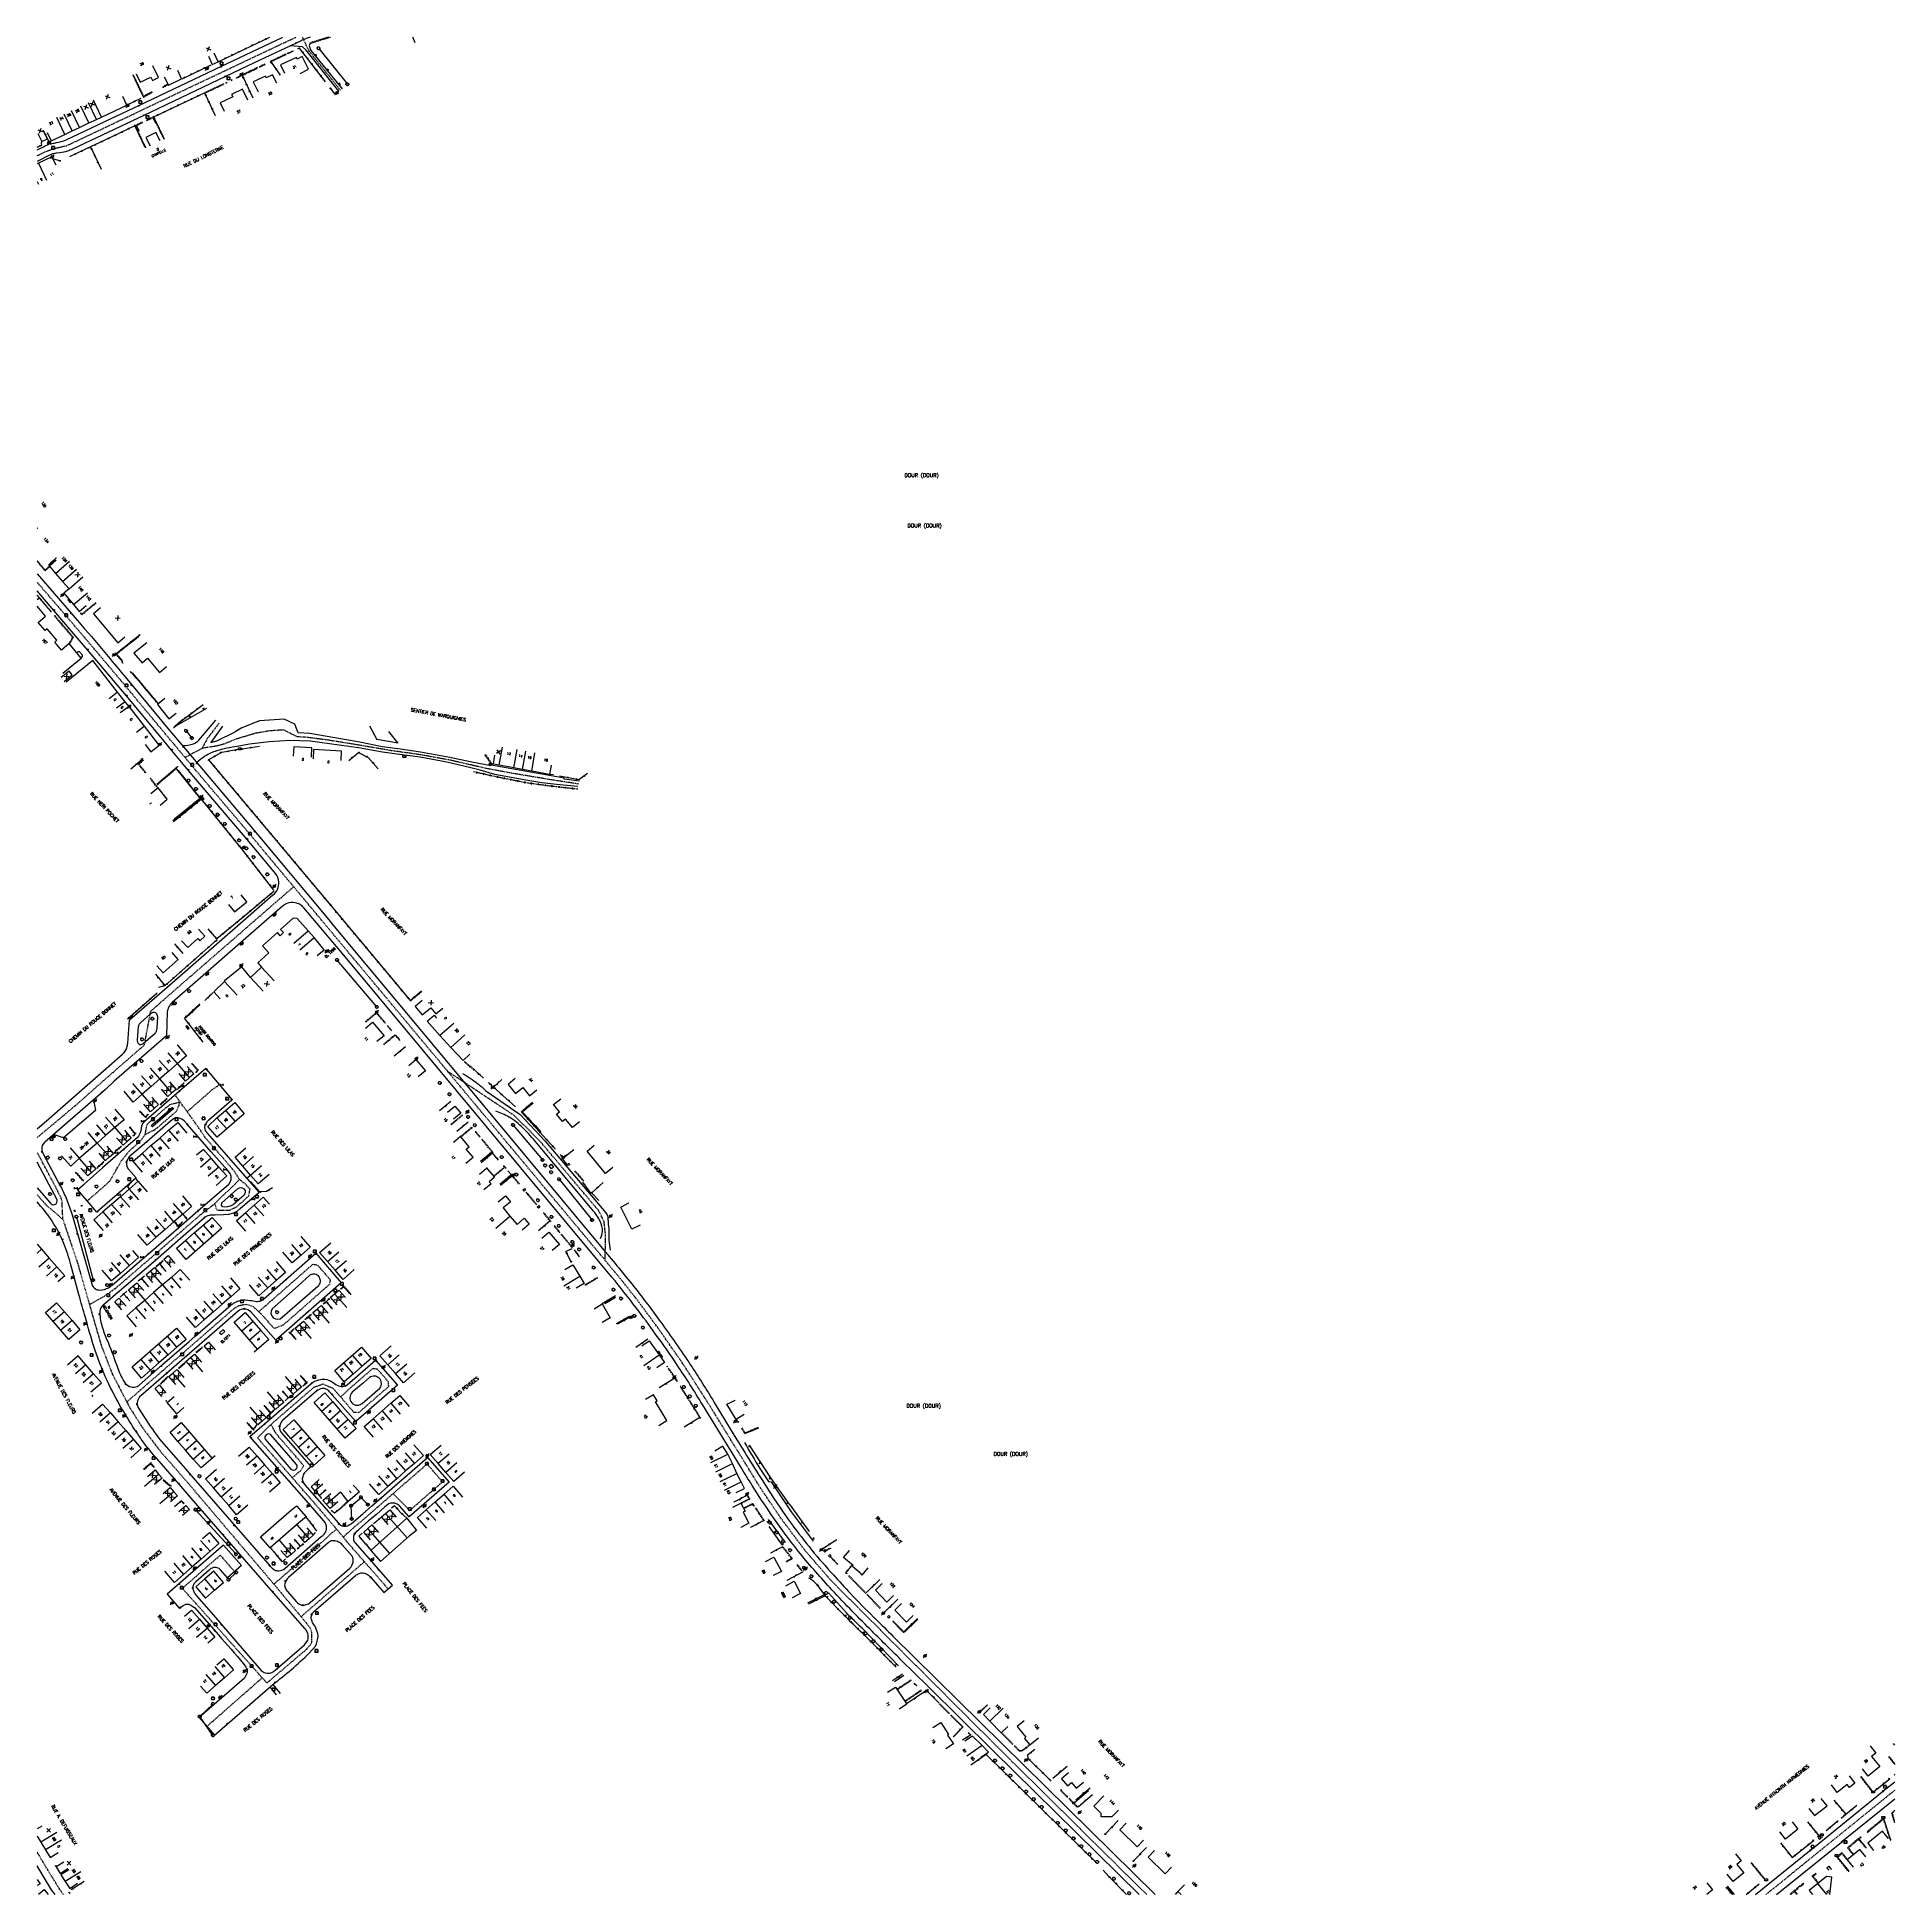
# Model space of a CAD drawing. Header units: millimetres. Extents: x 109000 to 110000, y 120000 to 121000.
import ezdxf
from ezdxf.enums import TextEntityAlignment as Align

# ---------------------------------------------------------------- set-up
doc = ezdxf.new("R2010")
doc.units = ezdxf.units.MM
doc.linetypes.add('DASHED', pattern=[0.75, 0.5, -0.25])
doc.layers.get('0').update_dxf_attribs({"linetype": 'CONTINUOUS'})
for name, color, linetype in [('W0001', 6, 'DASHED'), ('W0008', 7, 'CONTINUOUS'), ('W0100', 7, 'CONTINUOUS'), ('W0105', 7, 'CONTINUOUS'), ('W0112', 1, 'DASHED'), ('W0211', 2, 'CONTINUOUS'), ('W0220', 5, 'DASHED'), ('W0300', 7, 'CONTINUOUS'), ('W0302', 3, 'CONTINUOUS'), ('W0310', 3, 'CONTINUOUS'), ('W0322', 7, 'CONTINUOUS'), ('W0334', 7, 'CONTINUOUS'), ('W0400', 7, 'CONTINUOUS'), ('W0420', 7, 'CONTINUOUS'), ('W0471', 7, 'CONTINUOUS'), ('W0980', 7, 'CONTINUOUS'), ('W0984', 7, 'CONTINUOUS'), ('W0989', 7, 'CONTINUOUS'), ('W0991', 7, 'CONTINUOUS'), ('W1102', 7, 'CONTINUOUS'), ('W1471', 7, 'CONTINUOUS'), ('W1474', 7, 'CONTINUOUS')]:
    doc.layers.add(name, color=color, linetype=linetype)
doc.styles.get("Standard").update_dxf_attribs({"font": 'romans.shx', "width": 0.85})

# ---------------------------------------------------------------- blocks, each defined once
blk = doc.blocks.new('T420')
for p, q in [((0.7, 0.7), (-0.8, 0.7)), ((-0.8, 0.7), (-0.8, -0.8)), ((0.7, 0.7), (0.7, -0.8)), ((0.7, -0.8), (-0.8, -0.8))]:
    blk.add_line(p, q)
blk.add_ellipse((0, 0), major_axis=(-0.53, 0.53), ratio=1, start_param=3.926991, end_param=10.210176)
blk = doc.blocks.new('T400')
for p, q in [((-0.15, 0.3), (0.15, 0.3)), ((-0.15, -0.25), (-0.15, 0.3)), ((-0.15, 0.15), (0.15, 0.15)), ((-0.15, 0), (0.15, 0)), ((0.15, 0.3), (0.15, -0.25)), ((-0.15, -0.15), (0.15, -0.15)), ((-0.15, -0.25), (-0.15, -0.3)), ((-0.15, -0.3), (0.15, -0.3)), ((0.15, -0.3), (0.15, -0.25))]:
    blk.add_line(p, q)
blk = doc.blocks.new('t310o')
at = {"color": 0, "linetype": 'Continuous'}
for centre, start, end in [((-0.5, 0.4), 216.8699, 323.1304), ((0.5, -0.4), 36.8699, 143.1303)]:
    blk.add_arc(centre, 0.625, start, end, dxfattribs=at)
blk = doc.blocks.new('t322o')
at = {"color": 0, "linetype": 'Continuous'}
for radius in [0.25, 0.15]:
    blk.add_circle((0, 0), radius, dxfattribs=at)
blk = doc.blocks.new('t991o')
at = {"color": 0, "linetype": 'Continuous'}
for p, q in [((-1, 1), (1, -1)), ((-1, -1), (1, 1))]:
    blk.add_line(p, q, dxfattribs=at)
blk = doc.blocks.new('T471')
for p, q in [((-0.333334, 0.333334), (-0.333334, -0.333334)), ((-0.333334, 0.333334), (0.333334, 0.333334)), ((-0.333334, 0), (0, 0)), ((0.500001, 0.500001), (1.000002, 1.000002)), ((-0.500001, -0.500001), (-1.000002, -1.000002)), ((-0.333334, -0.333334), (0.333334, -0.333334))]:
    blk.add_line(p, q)
blk.add_ellipse((0, 0), major_axis=(0.471405, 0.471405), ratio=1, start_param=5.4977871438, end_param=11.780972451)
blk = doc.blocks.new('T300')
for p, q in [((-0.8, 0.5), (-0.9, 0.3)), ((-0.9, 0.3), (-0.9, 0.2)), ((-0.9, 0.2), (-0.7, 0.1)), ((-0.7, 0.6), (-0.8, 0.5)), ((-0.8, -0.1), (-0.7, 0.1)), ((-0.6, 0.7), (-0.7, 0.6)), ((-0.7, 0.1), (-0.7, 0.1)), ((-0.5, 0.7), (-0.6, 0.7)), ((-0.3, 0.6), (-0.5, 0.7)), ((-0.3, 0.6), (-0.2, 0.7)), ((-0.2, 0.6), (-0.3, 0.6)), ((-0.2, 0.7), (-0.1, 0.8)), ((-0.1, 0.8), (0.1, 0.8)), ((0.1, 0.8), (0.2, 0.7)), ((0.2, 0.7), (0.3, 0.6)), ((0.3, 0.6), (0.4, 0.5)), ((0.5, 0.5), (0.3, 0.5)), ((0.4, 0.5), (0.4, 0.5)), ((0.6, 0.4), (0.5, 0.5)), ((0.6, 0.4), (0.7, 0.3)), ((0.7, 0.3), (0.7, 0.2)), ((0.7, 0.2), (0.7, 0.1)), ((0.7, 0.1), (0.7, -0.2)), ((-0.8, -0.2), (-0.8, -0.1)), ((-0.7, -0.3), (-0.8, -0.2)), ((-0.8, -0.2), (-0.8, -0.2)), ((-0.7, -0.4), (-0.7, -0.3)), ((-0.5, -0.5), (-0.7, -0.4)), ((-0.4, -0.5), (-0.5, -0.5)), ((-0.4, -0.5), (-0.3, -0.5)), ((-0.3, -0.5), (-0.3, -0.4)), ((-0.3, -0.6), (-0.3, -0.5)), ((-0.3, -0.5), (-0.3, -0.5)), ((-0.2, -0.7), (-0.3, -0.6)), ((-0.1, -0.8), (-0.2, -0.7)), ((0.1, -0.8), (-0.1, -0.8)), ((0.2, -0.7), (0.1, -0.8)), ((0.3, -0.5), (0.2, -0.5)), ((0.3, -0.6), (0.2, -0.7)), ((0.2, -0.7), (0.2, -0.7)), ((0.5, -0.4), (0.3, -0.5)), ((0.3, -0.5), (0.3, -0.6)), ((0.3, -0.5), (0.3, -0.5)), ((0.6, -0.3), (0.5, -0.4)), ((0.7, -0.2), (0.6, -0.3)), ((0.6, -0.3), (0.6, -0.3))]:
    blk.add_line(p, q)
blk = doc.blocks.new('t211o')
at = {"color": 0, "linetype": 'Continuous'}
for p, q in [((-0.3, 0.5), (-0.3, 0)), ((0, 1), (0, 0)), ((0.3, 0.5), (0.3, 0))]:
    blk.add_line(p, q, dxfattribs=at)
blk = doc.blocks.new('t112o')
at = {"color": 0, "linetype": 'Continuous'}
for p, q in [((-0.5, 0.5), (0.5, 0.5)), ((-0.5, -0.5), (-0.5, 0.5)), ((0.5, 0.5), (0.5, -0.5)), ((0.5, -0.5), (-0.5, -0.5))]:
    blk.add_line(p, q, dxfattribs=at)
blk = doc.blocks.new('T1474')
at = {"color": 0, "linetype": 'Continuous', "flags": 128}
for points in [[(-0.8, -0.5), (-0.8, 0.5)], [(-0.8, 0), (0.7, 0)], [(0.7, 0), (0.7, -0.5), (0.7, 0.5)]]:
    blk.add_lwpolyline(points, dxfattribs=at)
blk = doc.blocks.new('t220o')
at = {"color": 0, "linetype": 'Continuous'}
for p, q in [((-0.25, 0.25), (0.25, 0.25)), ((-0.25, -0.25), (0.25, -0.25))]:
    blk.add_line(p, q, dxfattribs=at)
blk = doc.blocks.new('T1471')
at = {"color": 0, "linetype": 'Continuous', "flags": 128}
blk.add_lwpolyline([(-0.75, -0.5), (-0.75, 0.5), (0.75, 0.5), (0.75, -0.5), (-0.75, -0.5)], dxfattribs=at)

msp = doc.modelspace()

# ---------------------------------------------------------------- linework, layer by layer
at = {"layer": 'W0001'}
for p, q in [((109071.9, 120419.1), (109075.1, 120421.9)), ((109075.1, 120421.9), (109076.9, 120426.8))]:
    msp.add_line(p, q, dxfattribs=at)
for points in [[(109000, 120936.2), (109004, 120938.2), (109009.5, 120940.2), (109010.9, 120940.5), (109015.9, 120941.6), (109021.4, 120944.2), (109044, 120954.9), (109064.4, 120964.6), (109104.6, 120983.6), (109130.1, 120995.7), (109133.3, 120997.2), (109139.4, 121000)], [(109163.2, 120971.5), (109146.5, 120992.3), (109145.5, 120994.2), (109142.8, 121000)], [(109116.4, 120568.6), (109086, 120604.5), (109065.6, 120628.9), (109051, 120646.5), (109032.5, 120668.5), (109017.7, 120685.9), (109004.7, 120701), (109000, 120706.4)], [(109097.9, 120630.7), (109091.6, 120622.4), (109088.7, 120617.1), (109079.6, 120612.2)], [(109107.1, 120622.1), (109100.4, 120619.4), (109096.3, 120618.3), (109088.7, 120617.1)], [(109291.5, 120597.9), (109277, 120600.1), (109254.9, 120603.8), (109241.6, 120606.3), (109222.4, 120610.7), (109206.7, 120613.6), (109190.3, 120615.9), (109171, 120619.2), (109156.2, 120621.6), (109144.2, 120623.1), (109140, 120623.3), (109132.6, 120627), (109125, 120626.5), (109117.5, 120625.2), (109107.1, 120622.1)], [(109597.3, 120000), (109517, 120079.4), (109427.7, 120168.7), (109413.3, 120185.3), (109400.7, 120202.1), (109389.3, 120219), (109363, 120261.7), (109348, 120285.2), (109334.3, 120304.9), (109321.8, 120321.7), (109315.2, 120330), (109307.2, 120339.7), (109208.8, 120457.8), (109161.3, 120514.7), (109116.4, 120568.6), (109116.4, 120568.6)], [(109038.5, 120440.7), (109057.7, 120457.4), (109061.1, 120475.6), (109071.8, 120485), (109129.5, 120535.2), (109138.1, 120542.6), (109138.1, 120542.6)], [(109305.7, 120341.5), (109305.9, 120350.1), (109306, 120354.6), (109305.2, 120362.2), (109302.4, 120368), (109271.1, 120405.1), (109257, 120419.3), (109238, 120431.9), (109221.1, 120443.1), (109221.1, 120443.1)], [(109041.7, 120326), (109054.4, 120337), (109066.7, 120347.6), (109076.8, 120356.4), (109088.7, 120366.7), (109095.5, 120371.9), (109101.6, 120377.9), (109106.1, 120382.1), (109108.9, 120384.9), (109106.2, 120389.3), (109100, 120396.6), (109090.4, 120407.5), (109088, 120411.3), (109074.2, 120430.5)], [(109080.7, 120421.5), (109094.3, 120433.4), (109098.1, 120436.1)], [(109026.9, 120373.5), (109030.9, 120376.9), (109039, 120384), (109045.4, 120395.2), (109049.5, 120400.3), (109055.7, 120405.9), (109058.1, 120409.2), (109063.7, 120412.1), (109065.9, 120414), (109071.9, 120419.1)], [(109058.1, 120409.2), (109059.1, 120414.6), (109060.5, 120416), (109067.3, 120421.9), (109071.5, 120425.4), (109076.9, 120426.8)], [(109095.5, 120371.9), (109096.6, 120368.6), (109099.4, 120368.4), (109103.5, 120368.5), (109107.2, 120370.2), (109110.8, 120373.3), (109113.9, 120376.3), (109114.6, 120379.8), (109112.1, 120382.5), (109108.9, 120384.9)], [(109091.4, 120090.6), (109121.1, 120116.7), (109078.1, 120164.9), (109098.5, 120182.7), (109106.3, 120173.8)], [(109121.1, 120116.7), (109123.6, 120113.9), (109145.1, 120132.2), (109147.7, 120135.3)], [(110000, 120056.1), (109985.4, 120044.3), (109960.4, 120024.1), (109935.2, 120003.6), (109930.6, 120000)], [(109014.1, 120000), (109012.1, 120002.8), (109006.6, 120011.7), (109000, 120022.7)]]:
    msp.add_lwpolyline(points, dxfattribs=at)
at = {"layer": 'W0001', "flags": 128}
for points in [[(109000, 120407.6), (109021.6, 120425.7), (109038.5, 120440.7)], [(109013.8, 120363.5), (109013.3, 120374), (109009.5, 120381.7), (109001.5, 120396.7), (109000, 120399.4)], [(109000, 120376.7), (109004.5, 120371.5), (109013.8, 120363.5), (109021.8, 120339.6), (109028.1, 120317.6), (109034.4, 120295.7), (109040.4, 120280.3), (109048.2, 120265.2), (109049.9, 120262), (109056.9, 120251), (109066.3, 120238.6), (109080.7, 120222.1), (109127.4, 120167.1), (109130.4, 120163.5), (109142, 120149.6), (109146.8, 120143.8), (109147.7, 120141.1), (109147.7, 120135.3)], [(109119.2, 120313.8), (109131.8, 120324.8), (109148.4, 120339.4), (109150.8, 120339), (109157.7, 120331), (109157.3, 120328.5), (109132.3, 120306.5), (109127.5, 120304.7), (109120.8, 120312.4), (109116.2, 120316.6), (109112.5, 120317.7), (109108.4, 120316.9), (109105.7, 120315.3), (109055.3, 120271.4), (109048.2, 120265.2)], [(109042.1, 120326.4), (109035.6, 120321.8), (109028.1, 120317.6)], [(109188.9, 120164.6), (109176.1, 120179.2), (109167.7, 120188.8), (109164.7, 120192.5), (109161.1, 120196.8), (109149.1, 120210.9), (109137.3, 120224.4), (109118.6, 120245.9), (109125.8, 120253.1), (109142.3, 120267.4), (109148.9, 120273.1), (109153.7, 120274.9), (109159.1, 120272.7), (109163.3, 120267.9), (109170.3, 120259.8), (109173.2, 120259.6), (109184.4, 120269.4), (109189.2, 120273.5), (109189.1, 120276), (109183.2, 120282.8), (109180.4, 120283.1), (109171.2, 120275), (109168.2, 120272.5), (109163.3, 120267.9)], [(109137.3, 120224.4), (109141.8, 120228.3), (109143.5, 120230.9), (109128.7, 120248), (109125.8, 120253.1)], [(109191.5, 120215.9), (109200.5, 120206.8), (109200.5, 120206.8), (109200.5, 120206.8), (109218.2, 120222.2), (109209.9, 120231.8), (109176.8, 120203)], [(109176.8, 120203), (109171, 120198.1), (109164.7, 120192.5)], [(109161.1, 120196.8), (109157.7, 120193.9), (109154.9, 120191.2), (109134.3, 120173.1), (109127.4, 120167.1)], [(109142, 120149.6), (109147.9, 120154.7), (109176.1, 120179.2)]]:
    msp.add_lwpolyline(points, dxfattribs=at)
at = {"layer": 'W0008'}
for p, q in [((109065.8, 120417.9), (109072.4, 120423.6)), ((109030.3, 120387), (109025.2, 120382.5)), ((109110.2, 120375.5), (109105.6, 120371.5)), ((109128.8, 120107.5), (109125.4, 120111.8)), ((109126.9, 120113.1), (109130.8, 120108.2))]:
    msp.add_line(p, q, dxfattribs=at)
at = {"layer": 'W0008', "flags": 128}
for points in [[(109146.9, 121000, 0.013761), (109144.7, 120999.2, 0.0157), (109142, 120998), (109116.8, 120986.1), (109101.4, 120978.8), (109057.4, 120957.9), (109019, 120939.7, -0.0233), (109016.2, 120938.6, -0.0437), (109012.2, 120937.8), (109010.2, 120937.5, 0.0553), (109008.2, 120937.1, 0.0228), (109006.6, 120936.4), (109000, 120933.1, 0.0057)], [(109000, 120939.3), (109003.4, 120941, -0.0477), (109006.8, 120942.5, -0.0202), (109009.3, 120943), (109010.3, 120943.2, 0.050464), (109015.5, 120944.7), (109039.8, 120956.2), (109054.6, 120963.2), (109099.2, 120984.4), (109131.9, 120999.9, 0.007429), (109132.1, 121000, 0.1359)], [(109000, 120711), (109018.2, 120689.9), (109023.7, 120683.6, -0.0019), (109038.1, 120666.6, -0.0012), (109047.3, 120655.6), (109071.4, 120626.6), (109078.7, 120617.9), (109118.7, 120570.5)], [(109078, 120618.7, 0.104264), (109084.1, 120619.6, 0.1157), (109087, 120621.6), (109096.1, 120632.2)], [(109107.7, 120618.1, 0.046287), (109096.5, 120615.7, 0.0645), (109090.3, 120612.9, 0.037231), (109085.9, 120609.4)], [(109041.4, 120437.9), (109036.7, 120433.5), (109004.1, 120405.1, 0.1223), (109002.7, 120403.2, 0.088), (109002.5, 120401.6, 0.1241), (109003, 120399.1), (109012.5, 120381.3, -0.0261), (109015.9, 120374, -0.0274), (109018.7, 120366), (109029.3, 120328.8, 0.2008), (109031.5, 120325.9, 0.1503), (109034.9, 120325.6, 0.1295), (109039.4, 120327.4, 0.0267), (109040.7, 120328.5)], [(109000, 120380.5), (109006.9, 120372.4, 0.8801), (109010.7, 120374), (109006.4, 120382.1), (108999.9, 120394.3)], [(109145.6, 120136.9, 0.1025), (109145.8, 120140.1, 0.0879), (109144.7, 120142.4, 0.0347), (109144.3, 120143), (109126, 120163.9), (109082.9, 120213.4), (109077.5, 120219.7), (109064.4, 120234.7, -0.0191), (109057.5, 120243.1, -0.011), (109053.6, 120248.7, -0.0179), (109045.6, 120261.5, -0.0236), (109037.6, 120276.8, -0.0283), (109030.6, 120294.6, -0.0114), (109025.9, 120310.7, -0.0021), (109022.4, 120323), (109018.1, 120339.1, 0.0311), (109014.3, 120350.5, 0.0407), (109009, 120361, 0.04), (109002, 120370.5), (109000, 120372.9, 0.1566)], [(109043.5, 120324.4), (109036.3, 120318.1, 0.092), (109034.2, 120315.8, 0.134), (109033.7, 120312.2, 0.0634), (109035.4, 120304.2, 0.0158), (109038.3, 120296.8, -0.008), (109043.2, 120283.8, 0.0643), (109046.8, 120276.1, 0.1463), (109049.7, 120273.5, 0.1327), (109052.4, 120273.2, 0.1401), (109054.9, 120274.3), (109067.5, 120285.3), (109081.8, 120297.8), (109084.9, 120300.5), (109103.2, 120316.4, -0.1023), (109108.5, 120319.7, -0.104), (109113.4, 120320.1, -0.0004), (109117.4, 120319.4, 0.0552), (109119.2, 120319.4, 0.1555), (109121.2, 120320.2), (109123.2, 120321.9), (109149.9, 120345.3), (109163.7, 120329.4), (109132.8, 120302.3), (109128.6, 120298.7), (109128.4, 120298.5), (109115, 120313.7, 0.2025), (109111.5, 120315.2, 0.1877), (109108.2, 120314.1), (109091.3, 120299.4), (109084.7, 120293.7), (109055.7, 120268.6, 0.1455), (109054, 120265.8, 0.2106), (109054.2, 120262.4), (109060.1, 120253.3, 0.0354), (109068.2, 120242.5), (109078.5, 120230.7), (109083.9, 120224.4), (109125.4, 120176.8, 0.0972), (109127.8, 120174.8, 0.1298), (109130.1, 120174.3, 0.1635), (109133.2, 120175.6), (109152.9, 120192.7, 0.0324), (109154.4, 120194.1, 0.1647), (109155.8, 120197.3, 0.1906), (109154.3, 120201.2), (109141.2, 120216.3), (109114.5, 120246.7), (109128.6, 120258.8), (109134.1, 120263.6), (109147.3, 120275, -0.1234), (109151.6, 120277.2, -0.0815), (109154.9, 120277.4, -0.1229), (109158.7, 120276.1), (109160.8, 120274.7, 0.1261), (109163.6, 120273.6, 0.1999), (109166.8, 120274.5), (109182.1, 120287.8), (109193.9, 120274.3), (109171.5, 120254.7), (109157.4, 120270.7, 0.1171), (109155.4, 120272.1, 0.2182), (109152.5, 120272.3), (109150.5, 120271.2), (109132.2, 120255.4, 0.1396), (109130.7, 120253, 0.0484), (109130.5, 120252.1, 0.1986), (109131.5, 120248.6), (109139.9, 120238.9), (109147.4, 120230.2, 0.0526), (109144.4, 120227.6, 0.1674), (109142.7, 120223.9, 0.1857), (109144, 120220.6), (109162.1, 120199.9, 0.1657), (109164.8, 120198.3, 0.1319), (109167.1, 120198.6, 0.0875), (109169.1, 120199.8), (109175.2, 120204.9)], [(109126.4, 120315.3, 0.9153), (109131.8, 120310.8), (109151, 120327.5, 0.9686), (109146.8, 120333.5), (109140.4, 120327.8), (109126.4, 120315.3)], [(109169.6, 120270.4, 0.9861), (109174.9, 120264.4), (109184.5, 120272.7, 0.8703), (109178.8, 120278.3), (109175.6, 120275.5), (109169.6, 120270.4)], [(109125.8, 120247.5, 0.8214), (109122.7, 120245.1), (109136.6, 120229, 0.8704), (109139.6, 120231.6), (109135.4, 120236.4), (109125.8, 120247.5)], [(109175.2, 120204.9), (109180, 120209.1), (109210.1, 120235.3), (109221.7, 120222), (109200.3, 120203.4), (109195.1, 120209.2, 0.1215), (109193.2, 120210.4, 0.1519), (109190.2, 120210.7, 0.1156), (109187.1, 120208.7), (109182.6, 120204.7), (109178.4, 120201.2)], [(109149.8, 120133.7, 0.0972), (109151.2, 120139.2, 0.1011), (109149.4, 120144.7, -0.1381), (109147.5, 120148.6, -0.1059), (109147.7, 120150.6, -0.126), (109148.8, 120152.2), (109171.3, 120171.7, -0.0862), (109173.3, 120172.9, -0.1189), (109175.5, 120173.2, -0.1254), (109177.8, 120172.3, -0.0605), (109179.7, 120170.5), (109186.6, 120162.6), (109191.2, 120166.5), (109171.3, 120189.3, -0.148), (109170.4, 120191.4, -0.125), (109170.7, 120193.7, -0.1156), (109173, 120196.4), (109178.4, 120201.2)], [(109110, 120177.1), (109100.3, 120188.2), (109086.8, 120176.4), (109070, 120161.7), (109076.6, 120154.1, -0.0858), (109079.3, 120156, -0.2359), (109082.4, 120156), (109084.6, 120154.6), (109097.5, 120139.8, -0.0096), (109111.1, 120124.2, -0.0715), (109112.7, 120121.8, -0.2128), (109112.8, 120119), (109111.6, 120116.5), (109087.2, 120095.4), (109095.5, 120085.8), (109126.9, 120113.1, 0.0278), (109146.3, 120129.9), (109149.8, 120133.7)], [(109156.6, 120189.4), (109135.3, 120170.7, 0.1712), (109133.2, 120167.3, 0.1295), (109133.5, 120165.1, 0.0857), (109134.7, 120163.1), (109139.4, 120157.8, 0.1638), (109142.4, 120155.9, 0.1232), (109144.8, 120156.1, 0.1011), (109147, 120157.2), (109168.3, 120175.7, 0.166), (109170, 120178.9, 0.2262), (109169.5, 120182.2), (109164.2, 120188.3, 0.1016), (109162.2, 120189.8, 0.1013), (109159.7, 120190.5, 0.195), (109157, 120189.7), (109156.6, 120189.4)], [(109110, 120177.1), (109102.5, 120170.5), (109098.7, 120174.8, 0.1426), (109096.9, 120175.9, 0.1252), (109094.8, 120176, 0.1231), (109092.5, 120174.7), (109085.3, 120168.4, 0.1612), (109083.8, 120166, 0.1185), (109083.9, 120164, 0.1095), (109085.7, 120160.9), (109094.8, 120150.4), (109108, 120135.2), (109120.6, 120120.7, 0.1334), (109122.8, 120119.4, 0.1523), (109125.7, 120119.3, 0.1048), (109127.9, 120120.6), (109143.9, 120134.4), (109145.6, 120136.9)]]:
    msp.add_lwpolyline(points, format="xyb", dxfattribs=at)
for points in [[(109162.4, 120970.9), (109144.6, 120993.1), (109142.8, 120994.7), (109136.2, 120995.3)], [(109114.1, 120566.7), (109081.3, 120605.4), (109072.3, 120616.2), (109068.3, 120621), (109052.3, 120640.2), (109048.1, 120645.3), (109041.1, 120653.7), (109027.1, 120670.2), (109009, 120691.4), (109000, 120701.9)], [(109099.7, 120629.1), (109093.5, 120620.3), (109096.6, 120621.1), (109106.5, 120626)], [(109000, 120412.2), (109006.4, 120417.8), (109035.6, 120443.4)], [(109030.3, 120427.9), (109031.3, 120422.2), (109014.2, 120407.4), (109008.7, 120409.2)]]:
    msp.add_lwpolyline(points, dxfattribs=at)
at = {"layer": 'W0008'}
for points in [[(109291.9, 120599.4), (109283.6, 120600.5), (109283.7, 120601), (109279.8, 120601.7), (109244.3, 120608.1), (109244.2, 120607.7), (109233, 120609.8), (109222.2, 120612.1), (109206.3, 120615.1), (109195.6, 120616.7), (109185.7, 120618), (109173.6, 120620.4), (109146.8, 120625.1), (109140.5, 120625.5), (109138.6, 120630.2), (109132.9, 120632.8), (109119.7, 120632), (109110.2, 120628.1), (109106.5, 120626)], [(109263.1, 120600), (109246.3, 120603), (109238.4, 120605.4), (109233.4, 120606.7), (109220.5, 120609.7), (109206.2, 120612.3), (109195.1, 120613.8), (109185.8, 120615), (109172.9, 120617.4), (109147, 120620.9), (109136, 120621.4), (109124.8, 120620.6), (109114.3, 120619.3), (109107.7, 120618.1)], [(109291.1, 120596.5), (109279.6, 120597.7), (109271.6, 120598.6), (109263.1, 120600)], [(109043, 120323.9), (109063.6, 120341.6), (109078.5, 120354.6), (109090.1, 120364.6), (109090.4, 120364.8), (109091.4, 120365.5), (109093.3, 120366), (109095.7, 120366), (109100.2, 120366.1), (109103.1, 120366.3), (109105.9, 120367), (109107.7, 120368), (109109.3, 120369.4), (109119.5, 120378.2), (109106.9, 120392.6), (109096.9, 120404), (109091.6, 120410), (109090.6, 120411.3), (109090.3, 120412.9), (109090.4, 120414), (109090.5, 120414.4), (109090.9, 120415.2), (109091.6, 120416.3), (109092.3, 120417.1), (109104.7, 120427.9), (109105, 120428.1), (109091.2, 120444.2), (109090.7, 120444.8), (109076.5, 120432.5), (109061.5, 120419.5), (109057.3, 120415.9), (109056.6, 120415.2), (109056.1, 120413.7), (109055.7, 120411.2), (109055.2, 120409.7), (109054.5, 120408.3), (109053.8, 120407.5), (109046.5, 120401.1), (109035.1, 120391.2), (109030.3, 120387)], [(109072.4, 120423.6), (109072.7, 120423.8), (109073, 120423.7), (109073.2, 120423.4), (109073.2, 120423.2), (109073.2, 120422.9), (109073, 120422.8), (109062.3, 120413.5), (109062.1, 120413.4), (109061.8, 120413.5), (109061.5, 120413.8), (109061.5, 120414.1), (109061.7, 120414.4), (109065.8, 120417.9)], [(109040.3, 120328.1), (109055, 120340.8), (109059.8, 120345), (109076.3, 120359.2), (109086.5, 120368.1), (109103.1, 120382.4), (109103.5, 120382.9), (109104.4, 120384.9), (109104.4, 120386.7), (109103.8, 120388.3), (109102.4, 120390), (109093.7, 120399.9), (109080.7, 120414.8), (109079.1, 120416.6), (109077.9, 120417.5), (109076.4, 120418), (109074.8, 120418.1), (109073.3, 120417.6), (109071.7, 120416.4), (109058.9, 120405.2), (109049.5, 120397.1), (109048.7, 120396), (109048.1, 120394.9), (109048, 120394.3), (109048, 120393.2), (109048.3, 120392), (109049, 120390.8), (109053.3, 120385.8), (109044.2, 120377.9), (109032.5, 120367.7), (109032.1, 120367.4), (109021.7, 120379.6), (109022, 120379.8), (109025.2, 120382.5)], [(109105.6, 120371.5), (109104.3, 120370.8), (109102.5, 120370.2), (109101, 120370.1), (109099.8, 120370.3), (109099.1, 120371.2), (109099.3, 120372.5), (109100.9, 120373.9), (109107.8, 120379.9), (109108.8, 120380.5), (109110, 120380.6), (109111.2, 120380), (109111.9, 120379), (109112, 120377.9), (109111.4, 120376.6), (109110.2, 120375.5)], [(109925, 120000), (109954.2, 120023.6), (109954.5, 120023.8), (109993.3, 120055.3), (109993.7, 120055.6), (110000, 120060.7)], [(109936.3, 120000), (109971.3, 120028.3), (109971.6, 120028.5), (110000, 120051.5)], [(109009.6, 120000), (109007.7, 120002.6), (109005, 120007.1), (109000, 120015.5)]]:
    msp.add_lwpolyline(points, dxfattribs=at)
for points in [[(109118.7, 120570.5), (109154.4, 120527.8), (109161.6, 120519.1), (109209.7, 120461.5), (109289, 120366.2), (109305, 120347, -0.0061), (109321, 120327.6, -0.011), (109335.7, 120308.1, -0.0107), (109351.7, 120285.1, -0.0085), (109364.4, 120265), (109376.7, 120244.9, 0.0068), (109393.6, 120217.8, 0.0126), (109406.1, 120199.6, 0.0147), (109416.9, 120185.6, 0.0122), (109428.6, 120172.1, 0.0049), (109437.8, 120162.1, 0.0137), (109450.3, 120149.4, -0.0006), (109451.5, 120148.2, -0.0036), (109460.6, 120139.2), (109519.5, 120081.2), (109601.8, 120000)], [(109035.6, 120443.4), (109045.9, 120452.5, 0.1358), (109048.3, 120455.9, 0.0568), (109048.7, 120458.4), (109049.6, 120470.9), (109071.1, 120489.6), (109110.8, 120524.2), (109126.9, 120538.2, 0.1036), (109129.4, 120541.2, 0.1283), (109130, 120545.1, 0.1537), (109128.2, 120549.7), (109114.1, 120566.7), (109114.1, 120566.7)], [(109593.2, 120000), (109514.5, 120077.6), (109479.6, 120112.1), (109465, 120126.4, -0.0018), (109448.4, 120142.8, -0.0101), (109426.7, 120165.3, -0.0187), (109409.7, 120184.9, -0.0173), (109395.2, 120204.6, -0.0088), (109384.9, 120220.3, -0.0045), (109378.9, 120229.9), (109361.5, 120258.3), (109358.1, 120263.8, 0.0126), (109344.4, 120285.3, 0.0072), (109332.9, 120301.8, 0.0062), (109322.5, 120315.8, 0.0117), (109309.4, 120332.4), (109260.4, 120391.2), (109208, 120454.2), (109164.1, 120506.8), (109161.1, 120510.4), (109143.5, 120531.3, 0.0879), (109141.4, 120533, 0.0801), (109138.9, 120534, 0.1552), (109134.3, 120533.6, 0.0733), (109132.1, 120532.1), (109110.9, 120513.7), (109087.9, 120493.5), (109072.6, 120480.3, 0.0975), (109070.8, 120477.9, 0.1083), (109070, 120475.2), (109069.6, 120462.3), (109041.4, 120437.9), (109041.4, 120437.9)], [(109064.9, 120472.6, 0.1655), (109064, 120474.5, 0.2156), (109062.3, 120474.9, 0.1297), (109061, 120474.2), (109055.7, 120469.5, 0.0967), (109054.7, 120468.2, 0.0976), (109054.3, 120467.1), (109053.8, 120460.1, 0.1582), (109054.2, 120458.5, 0.1965), (109055.3, 120457.7, 0.226), (109057.2, 120458.3), (109063.3, 120463.6, 0.1107), (109064.2, 120464.8, 0.0902), (109064.5, 120466.4), (109064.9, 120472.6), (109064.9, 120472.6)], [(109229, 120442.1, -0.0286), (109237, 120436.7, -0.0177), (109241.5, 120432.8), (109259.9, 120420), (109273.4, 120405.6), (109306.1, 120367.1, -0.1349), (109307.1, 120364.7, -0.0278), (109307.3, 120362, 0.0158), (109307.8, 120357.4, 0.0347), (109307.7, 120352.3, 0.0369), (109308.5, 120347), (109308.5, 120347)], [(109303.2, 120353.2, 0.0694), (109304.3, 120356.9, 0.1293), (109303, 120362.5, 0.0659), (109298.7, 120368.9), (109268.9, 120404.6, 0.024), (109261.6, 120412.6, 0.0639), (109254, 120418.6, 0.041), (109246.9, 120421.7), (109246.9, 120421.7)]]:
    msp.add_lwpolyline(points, format="xyb", dxfattribs=at)
at = {"layer": 'W0100'}
for p, q in [((109203.5, 120997), (109202.2, 121000)), ((109090.2, 120516), (109086.8, 120519.7)), ((109077.7, 120513.5), (109081.1, 120509.8)), ((109081.1, 120509.8), (109086.5, 120514.7)), ((109086.5, 120514.7), (109087.5, 120513.5)), ((109087.5, 120513.5), (109090.2, 120516)), ((109334.9, 120291.8), (109334.2, 120291.4)), ((109334.5, 120291.8), (109334.2, 120291.4)), ((109334.2, 120291.4), (109334.7, 120291.4)), ((109335.7, 120290), (109335.5, 120289.6)), ((109336.1, 120290), (109335.5, 120289.6)), ((109335.5, 120289.6), (109335.9, 120289.7)), ((110000, 120080.5), (109999.4, 120081.3)), ((109002.5, 120036.9), (109000, 120035.4))]:
    msp.add_line(p, q, dxfattribs=at)
at = {"layer": 'W0100', "flags": 128}
for points in [[(109092.1, 120989.8), (109094.2, 120985.3), (109097.4, 120986.8), (109095.3, 120991.3)], [(109141.6, 120980.4), (109146, 120982.7), (109142.6, 120989.5), (109139.9, 120988.1), (109139.5, 120989.1), (109131, 120985.1), (109133.1, 120980.6)], [(109053.2, 120980.3), (109055.4, 120975.8), (109061.2, 120978.5), (109062.1, 120976.7), (109065.3, 120978.2), (109062.3, 120984.6)], [(109068.4, 120978.7), (109070.6, 120974.1), (109077.7, 120977.5), (109075.6, 120982)], [(109005.4, 120948.7), (109007.5, 120944.2), (109014.8, 120947.6), (109018.7, 120949.5), (109022.8, 120951.4), (109027.7, 120953.8), (109031.8, 120955.7), (109034.6, 120957), (109048.3, 120963.4), (109046.1, 120968)], [(109000.3, 120948.2), (109002.5, 120943.8), (109005.5, 120945.2), (109003.2, 120949.7)], [(109066.1, 120944.1), (109063.9, 120948.6), (109058.5, 120946), (109060.7, 120941.5)], [(109010.1, 120931.1), (109007.9, 120935.5), (109000.6, 120932.1), (109000, 120931.8)], [(109000.3, 120735.4), (109000, 120735.9)], [(109010.2, 120718.4), (109006.5, 120715.1), (109009.9, 120711.2), (109013.5, 120707), (109017.1, 120702.9), (109014.3, 120700.6), (109019.5, 120694.5), (109022.6, 120690.8), (109026.4, 120694)], [(109000, 120697.2), (109001.2, 120698.2), (109000, 120699.6)], [(109013.8, 120657.6), (109023.7, 120665.7), (109017.2, 120673.5), (109013.1, 120670), (109009.4, 120674.3), (109010.6, 120675.3), (109005.3, 120681.5), (109004.2, 120680.5), (109000.5, 120684.8), (109004.4, 120688.2), (109000, 120693.6)], [(109016.9, 120697.5), (109016.5, 120697.1), (109017.8, 120695.5), (109018.3, 120695.9)], [(109034, 120692.8), (109030.2, 120689.5), (109043.4, 120674), (109047.2, 120677.2)], [(109014.5, 120653.1), (109018.8, 120656.6), (109017.1, 120658.7), (109012.8, 120655.2)], [(109058.1, 120619.1), (109061.2, 120615.2), (109065.7, 120618.8), (109057.7, 120629), (109049.4, 120639.6), (109047.4, 120642.2), (109043.2, 120647.4), (109030, 120664.4), (109015.5, 120652.7)], [(109068.6, 120643.9), (109064.7, 120640.8), (109070.8, 120633), (109074.7, 120636.1)], [(109066.1, 120586.6), (109070, 120589.8), (109065.1, 120595.8), (109061.2, 120592.6)], [(109020.1, 120368.6), (109020.4, 120367.8), (109020.1, 120367.7), (109019.9, 120368.4), (109020.1, 120368.6)], [(109023.9, 120371.1), (109024.1, 120370.7), (109023.9, 120370.6), (109023.8, 120371), (109023.9, 120371.1)], [(109000, 120350.1), (109002.3, 120347.5), (109006.4, 120342.7), (109010.6, 120337.9), (109014.8, 120333.1), (109011.1, 120329.8)], [(109141.9, 120354.3), (109146.9, 120348.6), (109142, 120344.3), (109137.2, 120340.1), (109132.2, 120345.8)], [(109170.7, 120336.5), (109164.6, 120331.2), (109160.4, 120336.1), (109156.2, 120340.8), (109152, 120345.7), (109158, 120350.9)], [(109128.7, 120340.8), (109133.7, 120335), (109128.8, 120330.8), (109124.1, 120326.6), (109119.2, 120322.4), (109114.2, 120328.2)], [(109104.1, 120332), (109109.1, 120326.2), (109104.3, 120322), (109099.5, 120317.8), (109094.8, 120313.7), (109090, 120309.6), (109085.2, 120305.3), (109080.3, 120310.9)], [(109161.4, 120317.5), (109157.9, 120321.6), (109160.1, 120323.5), (109162.3, 120325.4), (109165.9, 120321.4)], [(109038.9, 120316.7), (109038.2, 120316.3), (109038.4, 120315.6), (109039.1, 120315.9), (109038.9, 120316.7)], [(109118.6, 120293.6), (109106, 120308.1), (109112, 120313.3), (109120.3, 120303.7), (109124.6, 120298.8), (109116.8, 120292.1)], [(109142.5, 120300.9), (109138.9, 120305), (109141.1, 120306.9), (109143.3, 120308.8), (109146.9, 120304.8)], [(109152, 120309.2), (109148.4, 120313.3), (109150.7, 120315.2), (109152.9, 120317.1), (109156.4, 120313.1)], [(109100.9, 120303.1), (109099.9, 120304.1), (109098.1, 120302.5), (109099.1, 120301.5), (109100.9, 120303.1)], [(109028.9, 120270.6), (109034.6, 120275.6), (109030.3, 120280.4), (109026.2, 120285.2), (109022, 120290), (109016.3, 120285.1)], [(109083.9, 120282.8), (109080.2, 120287.1), (109082.5, 120289.1), (109084.7, 120291), (109088.4, 120286.7)], [(109093.4, 120291.3), (109089.8, 120295.5), (109092.1, 120297.4), (109095.7, 120293.3)], [(109203.2, 120280.9), (109197.1, 120275.6), (109192.9, 120280.5), (109188.8, 120285.2), (109184.5, 120290.1), (109190.6, 120295.4)], [(109074.6, 120274.6), (109070.8, 120278.9), (109073, 120280.8), (109075.2, 120282.7), (109078.9, 120278.4)], [(109029.6, 120268.4), (109029.9, 120268.6), (109029.8, 120268.8), (109029.5, 120268.6), (109029.6, 120268.4)], [(109067.1, 120268.2), (109063.4, 120272.4), (109065.7, 120274.4), (109069.3, 120270.2)], [(109129.2, 120269.1), (109132.7, 120265), (109130.5, 120263.1), (109128.3, 120261.1), (109124.8, 120265.2)], [(109138.7, 120277.4), (109142.3, 120273.2), (109140, 120271.3), (109137.8, 120269.4), (109134.3, 120273.5)], [(109181, 120246.2), (109176, 120252), (109180.9, 120256.2), (109185.6, 120260.4), (109190.4, 120264.5), (109195.2, 120268.7), (109200.3, 120262.8)], [(109029.5, 120259.2), (109035.1, 120264.1), (109039.4, 120259.3), (109043.5, 120254.5), (109047.6, 120249.8), (109051.8, 120245), (109056, 120240.1), (109050.3, 120235.2)], [(109078.9, 120262.2), (109075.1, 120258.9), (109070, 120264.9), (109073.7, 120268.2)], [(109119.7, 120260.8), (109123.2, 120256.8), (109121, 120254.8), (109118.7, 120252.9), (109115.4, 120256.8)], [(109095.7, 120236.2), (109088.2, 120229.7), (109083.9, 120234.5), (109079.8, 120239.3), (109075.7, 120244), (109071.5, 120248.9), (109077.4, 120254.1), (109094.1, 120234.8)], [(109108.4, 120236), (109114.1, 120240.9), (109118.3, 120236), (109122.4, 120231.3), (109126.6, 120226.5), (109130.8, 120221.6), (109125, 120216.6)], [(109202.8, 120242.2), (109207.9, 120236.3), (109203.1, 120232.1), (109198.3, 120228.2), (109193.6, 120223.8), (109188.8, 120219.7), (109183.9, 120215.4), (109178.9, 120221.2)], [(109230.1, 120227.5), (109224.2, 120222.4), (109220, 120227.3), (109215.8, 120232.1), (109211.6, 120236.9), (109217.5, 120242)], [(109059.4, 120225.1), (109063.4, 120228.6), (109065.3, 120226.4), (109067.2, 120224.2), (109063.2, 120220.7)], [(109113.3, 120209.7), (109107.3, 120204.5), (109103.1, 120209.4), (109099, 120214.2), (109094.8, 120219), (109090.6, 120223.9), (109096.5, 120229)], [(109067.8, 120215.9), (109071.6, 120219.2), (109073.5, 120216.9), (109075.5, 120214.7), (109071.7, 120211.4)], [(109151.7, 120223.4), (109147.4, 120219.6), (109149.3, 120217.4), (109153.7, 120221.1)], [(109170.1, 120220.5), (109173.4, 120216.8), (109167.4, 120211.6), (109163.5, 120216.7)], [(109209.7, 120197.2), (109204.7, 120203), (109209.4, 120207.2), (109214.2, 120211.4), (109219, 120215.5), (109223.9, 120219.8), (109229, 120214)], [(109076.2, 120206.3), (109079.9, 120209.5), (109081.9, 120207.3), (109078.1, 120204)], [(109135.7, 120206), (109139.5, 120209.3), (109144.7, 120203.4), (109140.9, 120200.1)], [(109161.9, 120211.5), (109157.7, 120207.8), (109155.8, 120210), (109153.8, 120212.2), (109158.1, 120215.9)], [(109140.9, 120200.1), (109125.4, 120186.6), (109120.2, 120192.6), (109135.7, 120206)], [(109179.4, 120191), (109175.8, 120195.1), (109178, 120197), (109180.2, 120199), (109183.8, 120194.9)], [(109183.4, 120188.6), (109199, 120202.7), (109204.1, 120196), (109200.2, 120193)], [(109188.9, 120199.3), (109185.3, 120203.3), (109187.5, 120205.2), (109189.8, 120207.2), (109193.3, 120203.2)], [(109094.5, 120192.8), (109097.8, 120189), (109093, 120184.8), (109088.2, 120180.6), (109083.4, 120176.5), (109078.7, 120172.4), (109073.8, 120168.1), (109068.6, 120174.1)], [(109088.9, 120191.7), (109092.7, 120195), (109097.8, 120189), (109094.1, 120185.7)], [(109135.6, 120189.2), (109139.1, 120185.2), (109136.8, 120183.3), (109134.6, 120181.4), (109131.2, 120185.3)], [(109145.2, 120197.4), (109148.6, 120193.5), (109146.4, 120191.6), (109144.1, 120189.6), (109140.7, 120193.6)], [(109183.4, 120188.6), (109179.6, 120185.3), (109184.8, 120179.3), (109200.2, 120193)], [(109079.2, 120149.8), (109083, 120153.1), (109087.3, 120148.2), (109091.4, 120143.5), (109095.6, 120138.6), (109091.9, 120135.3)], [(109096.7, 120123.6), (109100.5, 120126.9), (109105.7, 120121), (109100.8, 120116.7), (109096, 120112.6), (109091.2, 120108.4), (109087.9, 120112.2)]]:
    msp.add_lwpolyline(points, dxfattribs=at)
at = {"layer": 'W0100'}
for points in [[(109128.9, 120975.2), (109126.7, 120979.8), (109123.3, 120978.1), (109122.9, 120979), (109116.3, 120975.9), (109118.9, 120970.5)], [(109113.3, 120966), (109110.5, 120972), (109104.5, 120969.2), (109105.2, 120967.8), (109098.5, 120964.6), (109100.7, 120960.1)], [(109017.1, 120696.3), (109017.6, 120696.7), (109017.2, 120696.7), (109017.6, 120696.3), (109017.6, 120696.7)], [(109058.9, 120674), (109052, 120668.3), (109056.4, 120663.1), (109059.4, 120665.6), (109065.8, 120657.9), (109069.6, 120661.1)], [(109147.7, 120612.4), (109147.9, 120617.4), (109138.1, 120617.9), (109137.8, 120612.9)], [(109163.6, 120610.5), (109163.8, 120615.5), (109148.8, 120616.4), (109148.5, 120611.4)], [(109276.6, 120608.1), (109275.7, 120603.1), (109266.2, 120604.8), (109261.3, 120605.7), (109256.6, 120606.6), (109248.7, 120608), (109245.6, 120608.5), (109246.4, 120613.5)], [(109103, 120533), (109106.1, 120529), (109112.9, 120534.4), (109109.8, 120538.3)], [(109150.7, 120505.5), (109154.5, 120508.7), (109149, 120515.2), (109145.8, 120518.8), (109140, 120525.5), (109137.8, 120525.6), (109131, 120519.5), (109132.5, 120517.9), (109130.7, 120516.2), (109129.3, 120518), (109121.3, 120510.7), (109124.7, 120507), (109118.7, 120501.6), (109120.8, 120499.3), (109114.8, 120493.8), (109110.1, 120499.5), (109100.8, 120491.9), (109100.7, 120491.7)], [(109157.3, 120507.9), (109157, 120508.4), (109156.5, 120508), (109156.9, 120507.6), (109157.3, 120507.9), (109157.3, 120507.9)], [(109064.4, 120500), (109067.7, 120496.2), (109075.9, 120503.5), (109072.6, 120507.2)], [(109098.4, 120482.3), (109095, 120486), (109100.8, 120491.5)], [(109207.2, 120481.4), (109203.4, 120478.2), (109207.3, 120473.6), (109211.8, 120477.4), (109214.6, 120474.1), (109218.4, 120477.3), (109218.4, 120477.3)], [(109176.7, 120466.5), (109180.5, 120469.7), (109186.7, 120462.4), (109182.8, 120459.2), (109182.8, 120459.2)], [(109232.9, 120452.5), (109229.3, 120449.1), (109222.7, 120456.1), (109216.7, 120462.5), (109210, 120470.3), (109213.7, 120473.4), (109215, 120471.9), (109215, 120471.9)], [(109080.6, 120467.9), (109079.9, 120467.4), (109081.1, 120466), (109081.8, 120466.5), (109080.6, 120467.9), (109080.6, 120467.9)], [(109075.3, 120457.4), (109080.4, 120451.6), (109075.5, 120447.4), (109070.8, 120443.3), (109066, 120439.1), (109061.3, 120435), (109056.5, 120430.9), (109051.6, 120426.7), (109046.7, 120432.5)], [(109200, 120446.4), (109203.9, 120449.6), (109209, 120443.5), (109205.1, 120440.3), (109205.1, 120440.3)], [(109080.7, 120445.9), (109084.3, 120441.8), (109082, 120439.9), (109079.8, 120437.9), (109076.4, 120442)], [(109257.3, 120439.3), (109253.5, 120436.1), (109257.5, 120431.3), (109261.4, 120434.5), (109265, 120430.1), (109268.9, 120433.2), (109268.9, 120433.2)], [(109061.7, 120429.3), (109065.3, 120425.3), (109063.1, 120423.4), (109060.9, 120421.4), (109057.3, 120425.5)], [(109071.2, 120437.6), (109074.8, 120433.5), (109072.5, 120431.6), (109070.3, 120429.7), (109066.8, 120433.7)], [(109292, 120416), (109288.2, 120412.9), (109284.3, 120417.5), (109282.8, 120416.2), (109279.6, 120420.1), (109281.2, 120421.4), (109278, 120425.3), (109281.9, 120428.4), (109281.9, 120428.4)], [(109041.7, 120422.9), (109046.7, 120417.1), (109041.8, 120412.9), (109037, 120408.8), (109032.3, 120404.6), (109022.8, 120396.4), (109018, 120392.2), (109013, 120397.8)], [(109220.9, 120421.3), (109224.8, 120424.5), (109228, 120420.7), (109224.1, 120417.5), (109224.1, 120417.5)], [(109047, 120411.5), (109050.6, 120407.3), (109048.4, 120405.4), (109046.2, 120403.4), (109042.6, 120407.5)], [(109056.6, 120389), (109051.6, 120394.8), (109056.4, 120399), (109061.2, 120403.2), (109065.9, 120407.3), (109070.7, 120411.5), (109075.6, 120415.7), (109080.6, 120409.9)], [(109033.1, 120399.2), (109036.6, 120395.1), (109038.9, 120397.1), (109041.1, 120399), (109037.6, 120403)], [(109096.3, 120381.8), (109102, 120386.9), (109097.8, 120391.7), (109093.7, 120396.5), (109089.5, 120401.2), (109085.7, 120398)], [(109124.9, 120387.7), (109119, 120382.6), (109114.8, 120387.4), (109110.7, 120392.2), (109106.5, 120397), (109112.3, 120402.1)], [(109230.7, 120393.8), (109234.6, 120397), (109230.9, 120401.3), (109232.5, 120402.6), (109227.9, 120408.1), (109224.1, 120404.9), (109224.1, 120404.9)], [(109309.9, 120391.4), (109306, 120388.2), (109296, 120400.3), (109299.8, 120403.5), (109299.8, 120403.5)], [(109028, 120394.8), (109031.6, 120390.7), (109029.3, 120388.8), (109027.2, 120386.9), (109023.5, 120391)], [(109238.1, 120387.9), (109241.9, 120391.1), (109242.2, 120390.8), (109246.1, 120386.2), (109243.3, 120383.8), (109244.3, 120382.7), (109240.4, 120379.5), (109240.4, 120379.5)], [(109276.8, 120390.7), (109275.6, 120392.3), (109276.7, 120393.2), (109277.9, 120391.6), (109276.8, 120390.7), (109276.8, 120390.7)], [(109059.4, 120378.4), (109054.4, 120384.1), (109049.5, 120379.8), (109044.8, 120375.7), (109040, 120371.6), (109035.3, 120367.6), (109030.4, 120363.3), (109035.5, 120357.5)], [(109078.2, 120376.2), (109083.1, 120370.5), (109078.3, 120366.3), (109073.6, 120362.2), (109068.8, 120358), (109064, 120353.9), (109059.2, 120349.6), (109054.2, 120355.3)], [(109112.3, 120357.1), (109107.2, 120362.9), (109112.1, 120367.1), (109116.8, 120371.2), (109121.7, 120375.5), (109125, 120371.7)], [(109248.2, 120373), (109252.1, 120376.2), (109254.8, 120373), (109250.8, 120369.7), (109254.5, 120365.2), (109258.3, 120360.7), (109262.2, 120364.1), (109264.9, 120360.9), (109261.1, 120357.7), (109261.1, 120357.7)], [(109324.6, 120360.4), (109320.1, 120358.2), (109314.1, 120370.1), (109318.5, 120372.4), (109318.5, 120372.4)], [(109271.6, 120353.4), (109275.5, 120356.6), (109281.1, 120349.9), (109277.3, 120346.7), (109277.3, 120346.7)], [(109051.2, 120346.7), (109054.5, 120342.9), (109049.6, 120338.7), (109044.9, 120334.6), (109040, 120330.4), (109035, 120336.1)], [(109072, 120337.8), (109068.2, 120342.1), (109070.5, 120344.1), (109074.1, 120339.8)], [(109284.1, 120336.5), (109288.4, 120339.1), (109292.1, 120333), (109294.5, 120329), (109290.2, 120326.4), (109290.2, 120326.4)], [(109082.1, 120330.7), (109077, 120336.5), (109072.2, 120332.3), (109067.4, 120328.2), (109062.6, 120324.1), (109057.9, 120319.9), (109053.1, 120315.8), (109048.2, 120311.6), (109053.3, 120305.7)], [(109052.8, 120321.3), (109049.1, 120325.6), (109051.4, 120327.5), (109053.6, 120329.4), (109057.3, 120325.2)], [(109062.2, 120329.6), (109058.6, 120333.8), (109060.8, 120335.7), (109063.1, 120337.6), (109066.7, 120333.5)], [(109045.5, 120314.9), (109041.7, 120319.2), (109044, 120321.1), (109047.8, 120316.8)], [(109299.8, 120315.4), (109304.1, 120318), (109308.5, 120310.5), (109304.1, 120308), (109304.1, 120308)], [(109325.4, 120295.4), (109329.5, 120298.2), (109334.8, 120290.6), (109337.7, 120286.4), (109333.6, 120283.5), (109333.6, 120283.5)], [(109333.7, 120292.1), (109334.4, 120292.5), (109335.4, 120291.1), (109334.7, 120290.6), (109334.7, 120290.6)], [(109335, 120290.3), (109335.6, 120290.7), (109336.6, 120289.3), (109336, 120288.9), (109336, 120288.9)], [(109334.6, 120252.6), (109338.9, 120255.2), (109332.8, 120265.2), (109333.7, 120265.8), (109331.7, 120269.1), (109327.4, 120266.5), (109327.4, 120266.5)], [(109380.5, 120258.4), (109376.2, 120255.8), (109371.2, 120264), (109373.5, 120265.1), (109375.7, 120266.1), (109375.7, 120266.1)], [(109376.2, 120216.4), (109380.7, 120218.6), (109379, 120222.2), (109376.7, 120226.7), (109374.3, 120232), (109371.7, 120237.1), (109369.1, 120241.4), (109364.8, 120238.8), (109364.8, 120238.8)], [(109374.4, 120208.5), (109378.8, 120210.8), (109381.2, 120206.4), (109380.1, 120205.8), (109383.1, 120200), (109378.7, 120197.7), (109378.7, 120197.7)], [(109392.1, 120179.3), (109396.5, 120181.6), (109400.6, 120174), (109396.2, 120171.7), (109396.2, 120171.7)], [(109447.1, 120175.9), (109443.9, 120172), (109443.5, 120172.4), (109443.6, 120172.6), (109438.9, 120176.6), (109439.3, 120177.1), (109434.1, 120181.5), (109437.3, 120185.3), (109437.3, 120185.3)], [(109403, 120166.3), (109407.5, 120168.7), (109410.9, 120162.1), (109406.5, 120159.8), (109406.5, 120159.8)], [(109461, 120161), (109457.4, 120157.5), (109451.2, 120163.9), (109454.8, 120167.4), (109454.8, 120167.4)], [(109471.6, 120150.2), (109468, 120146.7), (109461.7, 120153.2), (109465.3, 120156.7), (109465.3, 120156.7)], [(109457.8, 120108.9), (109462, 120111.7), (109468.1, 120102.5), (109464, 120099.8), (109464, 120099.8)], [(109522.5, 120090.4), (109518.9, 120087), (109512.8, 120093.4), (109509.5, 120097), (109513.1, 120100.5), (109513.1, 120100.5)], [(109482.2, 120089.9), (109486.4, 120092.7), (109490.5, 120086.2), (109490.1, 120085.9), (109493.3, 120081.1), (109489.1, 120078.4), (109489.1, 120078.4)], [(109531.4, 120093.6), (109527.6, 120090.4), (109532.2, 120084.7), (109531.5, 120084.1), (109534.4, 120080.6), (109539, 120084.3), (109539, 120084.3)], [(109508, 120073.9), (109512.1, 120076.7), (109508.7, 120080.2), (109503.5, 120085.2), (109499.3, 120082.6), (109499.3, 120082.6)], [(109986.8, 120080.1), (109989.9, 120076.2), (109987.6, 120074.3), (109992, 120068.9), (109985.8, 120063.8), (109982.6, 120067.7)], [(109555.2, 120065.5), (109551.4, 120062.3), (109554.6, 120058.5), (109556.8, 120060.3), (109559.3, 120057.2), (109563.2, 120060.5), (109563.2, 120060.5)], [(109975.5, 120063.9), (109978.6, 120060), (109975.7, 120057.7), (109974.4, 120059.3), (109969, 120055), (109965.9, 120059)], [(109582.1, 120045.4), (109578.6, 120041.8), (109572.7, 120041.8), (109572.7, 120043.7), (109568.8, 120047.6), (109574.2, 120053.1), (109574.2, 120053.1)], [(109953.8, 120046.4), (109956.9, 120042.5), (109963.6, 120047.8), (109960.5, 120051.7)], [(109595.6, 120029.3), (109592.1, 120025.7), (109582.8, 120034.8), (109586.3, 120038.4), (109586.3, 120038.4)], [(109944.8, 120039.1), (109947.9, 120035.2), (109941.3, 120029.9), (109938.2, 120033.8)], [(109000, 120031.4), (109007, 120020), (109011.3, 120022.6)], [(109959.7, 120031.5), (109959.9, 120031.3), (109960.6, 120031.8), (109960.4, 120032), (109959.7, 120031.5)], [(109996.6, 120030.2), (109993.4, 120034.1), (109985.5, 120027.7), (109988.6, 120023.8)], [(109610.7, 120014.7), (109607.2, 120011.1), (109598, 120020.1), (109601.5, 120023.7), (109601.5, 120023.7)], [(109914.3, 120022), (109917.4, 120018.1), (109915.1, 120016.2), (109918.7, 120011.7), (109913, 120007), (109909.8, 120010.9)], [(109984.4, 120020.3), (109981.3, 120024.2), (109974.5, 120018.7), (109977.6, 120014.8)], [(109000, 120008.2), (109001.5, 120005.7), (109000, 120004.8)], [(109014.3, 120017.5), (109010.1, 120014.9), (109012.3, 120011.4), (109016.5, 120014.1)], [(109017, 120013.3), (109012.7, 120010.6), (109015, 120007), (109017.6, 120003.3), (109021.7, 120006.2)], [(109965.1, 120000), (109966.2, 120009.4), (109963.3, 120009.7), (109958.6, 120006), (109954, 120002.2), (109955.7, 120000)], [(109000.6, 120000.3), (109003.8, 120002.7), (109005.8, 120000)], [(109898.9, 120006.4), (109902, 120002.5), (109898.9, 120000)]]:
    msp.add_lwpolyline(points, dxfattribs=at)
for points in [[(109111.4, 120420.4), (109096.9, 120407.8), (109091.9, 120413.6), (109096.7, 120418.1), (109101.4, 120422.1), (109106.3, 120426.4), (109111.4, 120420.4)], [(109099.3, 120358.7), (109080.1, 120342), (109074.9, 120348), (109079.8, 120352.2), (109084.5, 120356.3), (109089.3, 120360.4), (109094.2, 120364.6), (109099.3, 120358.7)]]:
    msp.add_lwpolyline(points, close=True, dxfattribs=at)
at = {"layer": 'W0100', "flags": 128}
for points in [[(109004.4, 120313.4), (109010.3, 120318.6), (109014.6, 120313.8), (109018.7, 120309), (109022.9, 120304.1), (109017, 120298.9), (109004.4, 120313.4)], [(109074.9, 120304.9), (109080.1, 120298.9), (109075.2, 120294.7), (109070.5, 120290.6), (109065.7, 120286.5), (109061, 120282.3), (109056.1, 120278.1), (109051, 120284.1), (109074.9, 120304.9)], [(109174.6, 120294.7), (109179.8, 120288.7), (109175, 120284.5), (109170.2, 120280.3), (109165.3, 120276.1), (109160.2, 120282.1), (109174.6, 120294.7)], [(109165.7, 120245.7), (109149, 120264.9), (109154.9, 120270.1), (109159.2, 120265.3), (109163.3, 120260.5), (109167.4, 120255.7), (109171.6, 120250.9), (109165.7, 120245.7)], [(109154.9, 120236.4), (109149, 120231.2), (109144.7, 120236.1), (109140.6, 120240.8), (109136.5, 120245.5), (109132.3, 120250.4), (109138.2, 120255.6), (109154.9, 120236.4)], [(109090.6, 120159.6), (109095.5, 120163.9), (109100.3, 120168.1), (109095.1, 120174.1), (109090.3, 120169.9), (109085.4, 120165.6)]]:
    msp.add_lwpolyline(points, close=True, dxfattribs=at)
at = {"layer": 'W0100'}
msp.add_lwpolyline([(109617.6, 120005.3), (109614.1, 120001.7), (109615.9, 120000, 0.3535)], format="xyb", dxfattribs=at)
at = {"layer": 'W0105'}
for p, q in [((110000, 120045.4), (109999.3, 120044.8)), ((110000, 120045.4), (109999.3, 120044.8)), ((109979, 120029), (109979.8, 120029.6)), ((109979, 120029), (109979.8, 120029.6)), ((109964.5, 120015.1), (109963.7, 120014.4)), ((109964.5, 120015.1), (109963.7, 120014.4)), ((109947.8, 120003.8), (109949, 120004.7)), ((109947.8, 120003.8), (109949, 120004.7))]:
    msp.add_line(p, q, dxfattribs=at)
at = {"layer": 'W0112'}
for p, q in [((109244.3, 120608.7), (109241, 120613.5)), ((109244.7, 120608.6), (109244.3, 120608.7)), ((109200.8, 120481.3), (109206.9, 120486.4)), ((109200.9, 120481.1), (109207, 120486.2)), ((109182.7, 120474.9), (109176.5, 120469.8)), ((109182.8, 120474.7), (109176.7, 120469.6)), ((109187.3, 120469.1), (109182.5, 120474.7)), ((109187.5, 120469.2), (109182.7, 120474.9)), ((109192.5, 120462.8), (109186.4, 120457.7)), ((109192.7, 120462.6), (109186.5, 120457.5)), ((109190.7, 120465), (109188.4, 120467.8)), ((109190.9, 120465.2), (109188.5, 120467.9)), ((109230, 120448.4), (109230.3, 120447.9)), ((109230.1, 120448.5), (109230.5, 120448.1)), ((109230.3, 120447.9), (109232, 120446.5)), ((109230.5, 120448.1), (109232.2, 120446.7)), ((109232, 120446.5), (109235.5, 120443.7)), ((109232.2, 120446.7), (109235.7, 120443.9)), ((109228.8, 120419.7), (109222.6, 120414.5)), ((109228.9, 120419.5), (109222.8, 120414.4)), ((109234.1, 120413.2), (109227.9, 120408.1)), ((109234.3, 120413), (109228.1, 120407.9)), ((109238.3, 120407.7), (109235.8, 120410.7)), ((109238.5, 120407.8), (109236, 120410.9)), ((109245.3, 120399.2), (109239.2, 120406.7)), ((109245.5, 120399.4), (109239.4, 120406.8)), ((109020.7, 120388.7), (109020.9, 120388.9)), ((109242.3, 120391.4), (109241.9, 120391.1)), ((109242.4, 120391.2), (109242.1, 120390.9)), ((109285.9, 120393.7), (109286.7, 120392.6)), ((109286.1, 120393.8), (109286.9, 120392.7)), ((109289.3, 120389.5), (109294.1, 120384)), ((109289.5, 120389.7), (109294.3, 120384.2)), ((109255.9, 120386.7), (109255.6, 120387)), ((109256.1, 120386.8), (109255.8, 120387.1)), ((109259.4, 120382.5), (109255.9, 120386.7)), ((109259.6, 120382.6), (109256.1, 120386.8)), ((109268.7, 120371.4), (109263.1, 120378)), ((109268.9, 120371.5), (109263.3, 120378.2)), ((109276.4, 120362.2), (109272.4, 120367)), ((109276.6, 120362.4), (109272.6, 120367.2)), ((109281.3, 120356.3), (109278.2, 120360.1)), ((109281.4, 120356.5), (109278.4, 120360.2)), ((109287.9, 120348.3), (109282, 120355.5)), ((109288.1, 120348.4), (109282.2, 120355.6)), ((109301.6, 120332.2), (109294.7, 120328.1)), ((109301.7, 120332), (109294.9, 120327.9)), ((109339.2, 120284), (109339, 120284.3)), ((109339.4, 120284.1), (109339.2, 120284.5)), ((109342.8, 120278.8), (109339.7, 120283.2)), ((109343, 120279), (109339.9, 120283.4)), ((109344.5, 120276.2), (109342.8, 120278.8)), ((109344.7, 120276.3), (109343, 120279)), ((109357, 120256.3), (109346.1, 120273.7)), ((109357.2, 120256.5), (109346.3, 120273.8)), ((109069.2, 120265.9), (109069.4, 120266)), ((109069.2, 120265.9), (109070, 120264.9)), ((109069.4, 120266), (109070.2, 120265)), ((109376.2, 120255.8), (109377.3, 120254)), ((109376.4, 120255.9), (109377.5, 120254.2)), ((109379.2, 120251), (109380.9, 120248.2)), ((109379.4, 120251.2), (109381.1, 120248.4)), ((109380.8, 120248.5), (109388.1, 120251.6)), ((109380.9, 120248.2), (109388.2, 120251.3)), ((109164, 120208.8), (109167.2, 120211.8)), ((109164, 120208.8), (109164.2, 120208.7)), ((109164.2, 120208.7), (109167.4, 120211.6)), ((109378.9, 120210.8), (109380.4, 120211.6)), ((109379, 120210.6), (109380.5, 120211.4)), ((109385.3, 120210.5), (109380.3, 120208)), ((109380.4, 120211.6), (109383.5, 120213.2)), ((109380.5, 120211.4), (109383.6, 120213)), ((109385.4, 120210.3), (109380.5, 120207.8)), ((109383.4, 120212.9), (109381.8, 120215.4)), ((109383.6, 120213), (109382.1, 120215.5)), ((109386, 120208.9), (109385, 120210.4)), ((109386.2, 120209), (109385.3, 120210.5)), ((109391.5, 120201.2), (109386.8, 120208.3)), ((109147.3, 120199.8), (109144.5, 120203.2)), ((109147.5, 120200), (109144.7, 120203.4)), ((109147.5, 120200), (109147.3, 120199.8)), ((109391.3, 120201.1), (109386.6, 120208.2)), ((109177, 120188.8), (109176.8, 120188.7)), ((109176.8, 120188.7), (109179.6, 120185.3)), ((109177, 120188.8), (109179.8, 120185.4)), ((109125.4, 120186.6), (109128.4, 120183.3)), ((109125.6, 120186.8), (109128.6, 120183.5)), ((109128.4, 120183.3), (109128.6, 120183.5)), ((109406.4, 120180.7), (109401.1, 120187.2)), ((109406.6, 120180.9), (109401.3, 120187.4)), ((109403.2, 120179.4), (109406.4, 120181.1)), ((109403.4, 120179.2), (109406.6, 120180.9)), ((109430.7, 120178.2), (109431.1, 120177.8)), ((109411.6, 120174.3), (109408.8, 120177.7)), ((109411.8, 120174.4), (109409, 120177.9)), ((109430.5, 120178), (109430.9, 120177.6)), ((109438.7, 120177.5), (109435.1, 120173.3)), ((109435.1, 120173.3), (109435.7, 120172.7)), ((109438.9, 120177.4), (109435.3, 120173.1)), ((109435.3, 120173.5), (109435.9, 120172.9)), ((109436.8, 120171.6), (109446, 120162.1)), ((109436.9, 120171.8), (109446.2, 120162.3)), ((109446.7, 120161.5), (109453.8, 120154)), ((109446.8, 120161.6), (109454, 120154.2)), ((109455.7, 120152.1), (109456.2, 120151.5)), ((109455.9, 120152.3), (109456.4, 120151.7)), ((109460.6, 120147.1), (109466.5, 120141)), ((109460.7, 120147.3), (109466.7, 120141.2)), ((109470.3, 120115.5), (109462.8, 120110.5)), ((109470.5, 120115.3), (109463, 120110.2)), ((109475.9, 120110.1), (109467.1, 120104.1)), ((109476.1, 120109.8), (109467.2, 120103.9)), ((109490.9, 120097.4), (109485.5, 120102.7)), ((109491.1, 120097.5), (109485.7, 120102.9)), ((109507.5, 120098.5), (109511.5, 120102.2)), ((109507.7, 120098.3), (109511.6, 120102)), ((109498.3, 120090.1), (109491.8, 120096.5)), ((109498.4, 120090.2), (109492, 120096.7)), ((109493.1, 120085), (109498.3, 120090.4)), ((109493.3, 120084.9), (109498.4, 120090.2)), ((109502.6, 120085.8), (109501.1, 120087.1)), ((109502.7, 120086), (109501.3, 120087.3)), ((109519, 120087), (109525.2, 120080.8)), ((109519.2, 120087.2), (109525.3, 120081)), ((109525.9, 120080), (109528.2, 120077.7)), ((109526.1, 120080.2), (109528.4, 120077.8)), ((109531, 120078.1), (109531.6, 120078.6)), ((109531.1, 120077.9), (109531.7, 120078.4)), ((109531.6, 120078.6), (109532.1, 120079)), ((109531.7, 120078.4), (109532.3, 120078.8)), ((109532.1, 120079), (109534.3, 120080.8)), ((109532.3, 120078.8), (109534.4, 120080.6)), ((109528.2, 120077.7), (109528.4, 120077.6)), ((109528.4, 120077.8), (109528.5, 120077.8)), ((109528.4, 120077.6), (109528.5, 120077.5)), ((109528.5, 120077.8), (109528.6, 120077.7)), ((109528.5, 120077.5), (109528.7, 120077.4)), ((109528.6, 120077.7), (109528.8, 120077.6)), ((109528.7, 120077.4), (109528.9, 120077.4)), ((109528.8, 120077.6), (109528.9, 120077.6)), ((109528.9, 120077.6), (109529.1, 120077.6)), ((109528.9, 120077.4), (109529.1, 120077.3)), ((109529.1, 120077.6), (109529.7, 120077.6)), ((109529.1, 120077.3), (109529.8, 120077.4)), ((109529.7, 120077.6), (109530.4, 120077.8)), ((109529.8, 120077.4), (109530.5, 120077.6)), ((109530.4, 120077.8), (109531, 120078.1)), ((109530.5, 120077.6), (109531.1, 120077.9)), ((109544.8, 120062), (109545.7, 120061.1)), ((109545, 120062.2), (109545.9, 120061.3)), ((109996.7, 120062.4), (109997.1, 120062.7)), ((109996.7, 120062.4), (109996.9, 120062)), ((109996.9, 120062), (109997.3, 120062.3)), ((109997.1, 120062.7), (109997.3, 120062.3)), ((109999.7, 120064.7), (110000, 120064.9)), ((109999.7, 120064.7), (110000, 120064.4)), ((110000, 120064.4), (110000, 120064.4)), ((109550.8, 120056.6), (109551.1, 120055.8)), ((109551.1, 120056.7), (109551.3, 120055.9)), ((109551.1, 120055.8), (109554.7, 120052.3)), ((109551.2, 120056), (109554.9, 120052.5)), ((109555.3, 120051.7), (109557.8, 120049.2)), ((109555.5, 120051.9), (109557.9, 120049.4)), ((109558.5, 120048.5), (109559.8, 120047)), ((109558.7, 120048.6), (109560, 120047.2)), ((109985.1, 120033.8), (109994.4, 120041.5)), ((109985.4, 120033.5), (109994.6, 120041.2)), ((109994.4, 120041.5), (109994.6, 120041.2)), ((109999.3, 120044.8), (109998.6, 120044.1)), ((109998.6, 120044.1), (109998.9, 120043.8)), ((109999.6, 120044.5), (109998.9, 120043.8)), ((109999.3, 120044.8), (109999.6, 120044.5)), ((109955.7, 120029.1), (109956.2, 120029.5)), ((109955.7, 120029.1), (109956, 120028.8)), ((109956, 120028.8), (109956.5, 120029.2)), ((109956.2, 120029.5), (109956.5, 120029.2)), ((109958.5, 120031.4), (109959.1, 120031.8)), ((109958.5, 120031.4), (109958.8, 120031)), ((109958.8, 120031), (109959.3, 120031.5)), ((109959.1, 120031.8), (109959.3, 120031.5)), ((109979, 120028.9), (109979.3, 120028.6)), ((109981.6, 120031), (109979.8, 120029.5)), ((109979.8, 120029.5), (109980.1, 120029.2)), ((109981.9, 120030.7), (109980.1, 120029.2)), ((109981.6, 120031), (109981.9, 120030.7)), ((109985.1, 120033.8), (109985.4, 120033.5)), ((109969.3, 120020.6), (109969.6, 120020.3)), ((109974.4, 120018.7), (109974.5, 120018.7)), ((109009.7, 120015.5), (109010, 120015.7)), ((109010, 120015.7), (109010.4, 120015.1)), ((109957.4, 120011.4), (109957.7, 120011.1)), ((109963.5, 120014.3), (109964.4, 120013.2)), ((109964.4, 120013.2), (109964.6, 120013.3)), ((109965.9, 120013.7), (109964.7, 120015.3)), ((109965.8, 120013.6), (109965.9, 120013.7)), ((109614.1, 120001.7), (109612.4, 120000)), ((109614.3, 120001.6), (109612.8, 120000)), ((109943.8, 120000.4), (109947.8, 120003.7)), ((109943.8, 120000.4), (109944.1, 120000.1)), ((109944.1, 120000.1), (109948.1, 120003.4)), ((109947.8, 120003.7), (109948.1, 120003.4)), ((109949, 120004.6), (109950.8, 120006.1)), ((109949.3, 120004.3), (109949, 120004.6)), ((109949.3, 120004.3), (109951, 120005.7)), ((109950.8, 120006.1), (109951, 120005.7))]:
    msp.add_line(p, q, dxfattribs=at)
for points in [[(109157, 121000), (109152, 120998.5), (109147, 120997), (109147.1, 120996.7)], [(109147.1, 120996.7), (109152, 120998.3), (109157.8, 121000)], [(109006.5, 120715.1), (109004.2, 120713.1), (109000, 120718.1)], [(109000, 120717.7), (109004.2, 120712.7), (109006.7, 120714.9)], [(109001, 120698.1), (109007.4, 120690.6), (109007.5, 120690.7), (109001.2, 120698.2)], [(109017.2, 120673.5), (109019.1, 120676.9), (109009.2, 120688.4), (109009.4, 120688.6), (109019.4, 120676.9), (109017.3, 120673.2)], [(109031.5, 120695.6), (109024, 120689.3), (109023.4, 120690), (109023.3, 120689.8), (109024, 120689), (109031.7, 120695.4)], [(109241, 120613.5), (109241.3, 120613.8), (109244.5, 120609.1)], [(109244.5, 120609.1), (109244.8, 120609), (109244.7, 120608.6)], [(109064.9, 120595.6), (109060.8, 120600.8), (109061, 120601), (109065.1, 120595.8)], [(109979, 120028.9), (109974.6, 120025.2), (109977.7, 120021.3)], [(109979.3, 120028.6), (109975.1, 120025.2), (109978, 120021.6)], [(109974.7, 120018.9), (109971.5, 120022.7), (109969.3, 120020.6)], [(109974.4, 120018.7), (109971.5, 120022.1), (109969.6, 120020.3)], [(109009.7, 120015.5), (109010.1, 120014.9)], [(109957.4, 120011.4), (109955.5, 120009.9), (109958.7, 120006)], [(109957.7, 120011.1), (109956.1, 120009.8), (109959, 120006.2)], [(109963.5, 120014.3), (109963.6, 120014.4), (109964.6, 120013.3)], [(109965.8, 120013.6), (109964.5, 120015.1), (109964.7, 120015.3)]]:
    msp.add_lwpolyline(points, dxfattribs=at)
for points in [[(109125.4, 120986.6), (109134, 120990.7), (109133.9, 120990.9), (109125.3, 120986.8)], [(109134.8, 120991.3), (109137.6, 120992.6), (109137.7, 120992.4), (109134.9, 120991.1)], [(109140.3, 120993.9), (109141.1, 120994.3), (109141.3, 120994.1), (109140.4, 120993.7)], [(109107.2, 120978.1), (109110.2, 120979.6), (109110.3, 120979.3), (109107.3, 120977.9)], [(109110.4, 120979.4), (109118.6, 120983.3), (109118.5, 120983.6), (109110.3, 120979.7)], [(109122.6, 120985.5), (109119.6, 120984.1), (109119.7, 120983.9), (109122.7, 120985.3)], [(109090.3, 120969.9), (109100.5, 120974.7), (109100.4, 120974.9), (109090.2, 120970.1)], [(109101.5, 120975.4), (109102, 120975.6), (109102.1, 120975.4), (109101.6, 120975.2)], [(109104.8, 120977), (109104.4, 120976.8), (109104.5, 120976.6), (109104.9, 120976.8)], [(109054.8, 120949.6), (109053.5, 120952.5), (109056.6, 120954), (109056.5, 120954.2), (109053.1, 120952.6), (109054.6, 120949.5)], [(109063.8, 120953.9), (109062.4, 120957), (109058.8, 120955.3), (109058.9, 120955.1), (109062.3, 120956.7), (109063.6, 120953.8)], [(109006.3, 120943.6), (109006.6, 120943.7), (109006.5, 120944), (109006.2, 120943.8)], [(109046.1, 120662.9), (109045.5, 120663.6), (109045.7, 120663.8), (109046.3, 120663.1)], [(109050.6, 120657.5), (109050.1, 120658.2), (109050.3, 120658.4), (109050.8, 120657.7)], [(109054, 120609), (109058.2, 120603.9), (109058.4, 120604.1), (109054.2, 120609.2)]]:
    msp.add_lwpolyline(points, close=True, dxfattribs=at)
at = {"layer": 'W0211'}
msp.add_line((109091.1, 120638.6), (109073.6, 120628.5), dxfattribs=at)
at = {"layer": 'W0211', "flags": 128}
msp.add_lwpolyline([(109147, 120997), (109146.4, 120995.4), (109147.3, 120992.9), (109164.1, 120972.2)], dxfattribs=at)
at = {"layer": 'W0211'}
for points in [[(109380.8, 120243.4, 0.0173), (109389.1, 120229.4), (109393.7, 120222.4), (109395.1, 120222.3), (109405.8, 120206.1), (109417.7, 120190.2), (109417.7, 120190.2)], [(109415.7, 120195.4), (109407.7, 120206.6, -0.0112), (109394.5, 120224.9), (109383.4, 120241.9), (109383.4, 120241.9)], [(109463.6, 120123.1), (109444.2, 120143.3, -0.0076), (109435.6, 120151.7), (109425.9, 120162.4), (109425.9, 120162.4)]]:
    msp.add_lwpolyline(points, format="xyb", dxfattribs=at)
for points in [[(109402.8, 120189.5), (109393.7, 120201.9), (109393.7, 120201.9)], [(109393.9, 120198.2), (109401, 120188.1), (109401, 120188.1)]]:
    msp.add_lwpolyline(points, dxfattribs=at)
at = {"layer": 'W0220'}
msp.add_lwpolyline([(109234.8, 120604.7), (109242.8, 120602.8), (109262.6, 120598.8), (109276.3, 120596.9), (109291, 120595.3)], dxfattribs=at)
at = {"layer": 'W0302'}
for p, q in [((109178.8, 120629.3), (109182.9, 120621.9)), ((109194.3, 120619.9), (109182.9, 120621.9)), ((109194.2, 120620.1), (109189.3, 120626.2)), ((109021.1, 120364.9), (109030.1, 120330.8)), ((109107, 120183.2), (109085.2, 120207.2)), ((109107.1, 120173.4), (109103, 120169.5))]:
    msp.add_line(p, q, dxfattribs=at)
at = {"layer": 'W0302', "flags": 128}
for points in [[(109151.5, 120993.9), (109167, 120974.6)], [(109080.1, 120626.5), (109083.3, 120622.6)], [(109169.3, 120202.2), (109169, 120209.3), (109174.3, 120213.8), (109178, 120209.9)], [(109094.6, 120085.7), (109087.5, 120095.8), (109094.6, 120102.6)]]:
    msp.add_lwpolyline(points, dxfattribs=at)
at = {"layer": 'W0302'}
for points in [[(109182.8, 120477.9), (109161.5, 120503.1), (109161.5, 120503.1)], [(109256.2, 120414.3), (109272, 120395.5), (109272, 120395.5)], [(109281, 120385.1), (109298.7, 120363.1), (109298.7, 120363.1)]]:
    msp.add_lwpolyline(points, dxfattribs=at)
at = {"layer": 'W0310'}
for p, q in [((109062.4, 120957), (109063.8, 120953.9)), ((109069.9, 120428.5), (109066.4, 120425.5)), ((109079.1, 120436.8), (109075.8, 120434)), ((109045.3, 120402.7), (109041.9, 120400.1)), ((109020.6, 120388.9), (109024.5, 120384.6)), ((109035.9, 120394.4), (109032.4, 120391.5)), ((109067.7, 120341.1), (109064.1, 120338.2)), ((109144, 120309.6), (109146.1, 120311.1)), ((109088.7, 120294.4), (109085.4, 120291.8)), ((109070, 120278.4), (109066.3, 120275)), ((109079.6, 120286.3), (109076, 120283.3)), ((109125.8, 120259.2), (109122.5, 120263)), ((109071.3, 120220.2), (109067.7, 120223.2)), ((109996.8, 120074.4), (110000, 120070.1)), ((109981.8, 120063.5), (109988.1, 120055.3)), ((109993.9, 120041), (109997.5, 120029.9)), ((110000, 120038.7), (109998.5, 120044)), ((109980.6, 120030), (109984.2, 120025.6)), ((109968.5, 120020.9), (109975.1, 120012.7)), ((109929.7, 120008.6), (109922.9, 120017.1)), ((109909.3, 120004), (109912.6, 120000)), ((109946, 120001.9), (109947.5, 120000))]:
    msp.add_line(p, q, dxfattribs=at)
at = {"layer": 'W0310', "flags": 128}
for points in [[(109051.7, 120979.5), (109057.1, 120968), (109062, 120970.4)], [(109055.4, 120678.2), (109042.6, 120668)], [(109042.5, 120667.8), (109045.9, 120664)], [(109051.1, 120657.8), (109065.1, 120641.1)], [(109073.9, 120628.7), (109078.6, 120632.7)], [(109054.7, 120608.9), (109057.2, 120611)], [(109075.4, 120606.9), (109064.4, 120597.6)], [(109073, 120578.1), (109087.8, 120590.2), (109075.2, 120605.9)], [(109163.3, 120326.2), (109165, 120327.4), (109168.3, 120323.6)], [(109138.3, 120304.5), (109136.1, 120302.5), (109139.4, 120298.8)], [(109142.9, 120273.9), (109145.1, 120275.6), (109141.8, 120279.4)], [(109123.8, 120257.6), (109125.8, 120259.2), (109127.3, 120260.6)], [(109117.9, 120252.3), (109116.2, 120250.5), (109112.9, 120254.2)], [(109063, 120230), (109061, 120232.1), (109057.2, 120228.8)]]:
    msp.add_lwpolyline(points, dxfattribs=at)
at = {"layer": 'W0310'}
for points in [[(109067.8, 120973.2), (109070.4, 120974.5)], [(109052.6, 120952.3), (109058.3, 120940.4)], [(109062.6, 120957), (109068.3, 120945.1)], [(109006.1, 120715.7), (109009.7, 120719)], [(109087.5, 120479.1), (109079.9, 120472), (109079.9, 120472)], [(109094.7, 120485.6), (109090.3, 120481.4), (109090.3, 120481.4)], [(109195.3, 120459.9), (109192.9, 120462.8), (109192.9, 120462.8)], [(109083.2, 120447.5), (109086.5, 120443.8), (109085.1, 120442.5)], [(109235.7, 120443.6), (109240.2, 120439.5), (109240.2, 120439.5)], [(109245.9, 120435), (109250.1, 120438.8), (109250.1, 120438.8)], [(109242.9, 120437.2), (109244.9, 120435.3), (109244.9, 120435.3)], [(109055.1, 120421.9), (109058.2, 120418.6), (109059.9, 120420.1)], [(109271.1, 120410.8), (109261, 120421.5), (109266.9, 120426.3), (109266.9, 120426.3)], [(109049.6, 120413.4), (109052.7, 120409.4), (109051.5, 120408.4)], [(109231.9, 120415.9), (109225.8, 120410.8), (109225.8, 120410.8)], [(109248.4, 120395.4), (109244.8, 120399.7), (109238.7, 120394.6), (109238.7, 120394.6)], [(109285.5, 120392.7), (109282.7, 120396.2), (109288.9, 120401.2), (109288.9, 120401.2)], [(109251.3, 120391.3), (109246.1, 120387), (109246.1, 120387)], [(109253.4, 120389.6), (109255.3, 120387.5), (109249.1, 120382.3), (109249.1, 120382.3)], [(109252.2, 120391.2), (109251.2, 120392.3), (109251.2, 120392.3)], [(109293.5, 120383.5), (109297.5, 120378.2), (109298.5, 120377.7), (109302.3, 120373.6), (109302.3, 120373.6)], [(109078.2, 120362), (109075.9, 120359.9), (109073.9, 120362.2)], [(109291.9, 120343.3), (109289.3, 120347.2), (109289.3, 120347.2)], [(109305.6, 120318.3), (109311.3, 120321.6), (109311.3, 120321.6)], [(109318.6, 120311.2), (109311.7, 120307.2), (109311.7, 120307.2)], [(109343.3, 120278.1), (109334.9, 120272.8), (109334.9, 120272.8)], [(109356.8, 120256.9), (109348.3, 120251.6), (109348.3, 120251.6)], [(109382.1, 120214.9), (109375, 120211.2), (109375, 120211.2)], [(109391.1, 120201.4), (109384, 120197.7), (109384, 120197.7)], [(109423.8, 120185.2), (109427.5, 120186.5), (109427.5, 120186.5)], [(109430.5, 120178.2), (109426.8, 120182.1), (109426.8, 120182.1)], [(109412.3, 120173.8), (109403.5, 120169.1), (109403.5, 120169.1)], [(109446.4, 120162.7), (109453.6, 120169.7), (109453.6, 120169.7)], [(109456.2, 120152.1), (109463.4, 120159), (109463.4, 120159)], [(109466.7, 120141.7), (109473.9, 120148.7), (109473.9, 120148.7)], [(109461.5, 120114.7), (109466.5, 120118.1), (109466.5, 120118.1)], [(109485.6, 120103.1), (109478.8, 120109.9), (109468, 120102.7), (109468, 120102.7)], [(109472.1, 120113.8), (109473.6, 120112.3), (109473.6, 120112.3)], [(109546.7, 120062.7), (109554.4, 120069.2), (109554.4, 120069.2)], [(109559.1, 120051), (109566.8, 120057.5), (109566.8, 120057.5)]]:
    msp.add_lwpolyline(points, dxfattribs=at)
msp.add_lwpolyline([(109414.9, 120157.1), (109423.8, 120161.6), (109420.3, 120166.4, 0.0947), (109415.4, 120170.3), (109415.4, 120170.3)], format="xyb", dxfattribs=at)
at = {"layer": 'W0322'}
for p, q in [((109110.5, 120979.2), (109116, 120967.3)), ((109090.2, 120969.7), (109095.8, 120957.8)), ((109108, 120616.4), (109119.6, 120618.2)), ((109278, 120602.8), (109275.7, 120603.1)), ((109073.9, 120511.8), (109078.4, 120506.7)), ((109063.6, 120495.5), (109068.6, 120489.4)), ((109053, 120385.3), (109054.2, 120383.9)), ((109113.1, 120386), (109114.8, 120387.4)), ((109078.3, 120366.3), (109080.6, 120363.7)), ((109065.9, 120339.4), (109069.2, 120335.4)), ((109057.7, 120333), (109054.4, 120330.2)), ((109056.1, 120331.6), (109059.9, 120327.2)), ((109044.7, 120321.7), (109048.3, 120324.8)), ((109049.9, 120319.7), (109046.6, 120323.3)), ((109155.5, 120319.2), (109158.8, 120315.4)), ((109131.8, 120271.2), (109135.1, 120267.4)), ((109151.7, 120214.9), (109155.5, 120218.1)), ((109150.6, 120195.6), (109147.5, 120200)), ((109138.3, 120191.3), (109141.6, 120187.5)), ((109148.6, 120193.5), (109149.8, 120194.9)), ((109988.6, 120055.4), (109996.8, 120062)), ((109967.2, 120050.9), (109973.7, 120043.2)), ((109963.1, 120034.5), (109969.6, 120039.8)), ((109025.3, 120007), (109018.2, 120002.6)), ((109909.8, 120004.6), (109913.5, 120000)), ((109920.1, 120000), (109927.1, 120005.7))]:
    msp.add_line(p, q, dxfattribs=at)
at = {"layer": 'W0322', "flags": 128}
for points in [[(109097.4, 120986.8), (109115.3, 120995.4), (109125.2, 121000)], [(109155.2, 120976), (109141.2, 120994)], [(109078, 120977.6), (109093.7, 120985.1)], [(109125.9, 120986.5), (109130.8, 120979.5)], [(109090.2, 120970.1), (109062.6, 120957)], [(109160.4, 120969.3), (109157.6, 120972.8)], [(109048.3, 120963.4), (109052.2, 120965.3), (109055.9, 120967.1)], [(109052.8, 120952.4), (109036.1, 120944.4), (109028.7, 120940.9), (109017.3, 120935.5)], [(109000, 120940.7), (109002.4, 120941.9), (109002.3, 120942.5), (109002.5, 120943.9)], [(109012.6, 120933.3), (109008.4, 120934.5)], [(109050.3, 120606), (109055.1, 120610), (109056.9, 120611.9)], [(109108, 120616.4), (109101.5, 120615.3), (109099.1, 120614.9), (109092.2, 120611), (109123.3, 120574)], [(109109.9, 120563.1), (109088.5, 120589.8), (109073.4, 120577.5)], [(109157.2, 120320.8), (109155.5, 120319.2), (109154, 120317.9)], [(109147.7, 120312.4), (109146.1, 120311.1), (109149.4, 120307.3)], [(109133.5, 120265.9), (109135.1, 120267.4), (109136.9, 120268.9)], [(109079, 120210.4), (109077.6, 120212), (109073.8, 120208.7)], [(109150.2, 120216.9), (109151.7, 120214.9), (109153.1, 120213.3)], [(109158.3, 120207), (109160, 120205.5), (109164.2, 120208.7)], [(109199, 120202.7), (109196, 120205.3), (109192.4, 120209.3), (109190.7, 120208)], [(109185.3, 120203.3), (109182.8, 120201.1), (109181, 120199.6)], [(109140, 120186), (109141.6, 120187.5), (109143.3, 120188.9)], [(109175, 120194.5), (109173.2, 120192.9), (109176.8, 120188.7)], [(109133.7, 120180.7), (109132.1, 120179.1), (109128.4, 120183.3)]]:
    msp.add_lwpolyline(points, dxfattribs=at)
at = {"layer": 'W0322'}
for points in [[(109006.3, 120943.8), (109003.3, 120949.7)], [(109028.7, 120940.9), (109034.4, 120929)], [(109078.6, 120632.7), (109089.4, 120640.8)], [(109167.7, 120610.5), (109173, 120614.9), (109178.2, 120612.2), (109183.6, 120606)], [(109296.3, 120603.6), (109291.6, 120600.2), (109281.2, 120602.2)], [(109123.3, 120574), (109159.8, 120530.4), (109200.8, 120481.4), (109206.9, 120486.5), (109206.9, 120486.5)], [(109127.3, 120540.8), (109109.9, 120563.1), (109109.9, 120563.1)], [(109127.5, 120540.2), (109110.6, 120526), (109096.7, 120514.6), (109092, 120519.9)], [(109065.2, 120488.5), (109068.8, 120489.5), (109096.5, 120513.8), (109097, 120514.2)], [(109048.6, 120471.4), (109064.5, 120485.4), (109064.5, 120485.4)], [(109089.4, 120459), (109079.2, 120471.9), (109087.6, 120479.6), (109087.6, 120479.6)], [(109198.2, 120456.4), (109192.1, 120451.3), (109192.1, 120451.3)], [(109245.6, 120434.7), (109257.5, 120424.1), (109257.5, 120424.1)], [(109222.7, 120427), (109216.5, 120421.9), (109216.5, 120421.9)], [(109260.5, 120421.5), (109266.6, 120426.6), (109266.6, 120426.6)], [(109279, 120401.3), (109272.2, 120408.7), (109260.7, 120421.3), (109260.7, 120421.3)], [(109245.1, 120399.1), (109238.9, 120393.9), (109238.9, 120393.9)], [(109281.6, 120398.5), (109283, 120396.9), (109283, 120396.9)], [(109049.7, 120380), (109048.5, 120381.3), (109050.8, 120383.5)], [(109126.7, 120380.5), (109123.4, 120378.6), (109119.8, 120378.3), (109114.8, 120383.9)], [(109255.5, 120386.8), (109249.4, 120381.7), (109249.4, 120381.7)], [(109298.7, 120378), (109304.7, 120383.3), (109304.7, 120383.3)], [(109276, 120362.6), (109269.9, 120357.4), (109269.9, 120357.4)], [(109287.7, 120340.2), (109286.2, 120343.1), (109284.5, 120346.3), (109288, 120347.9), (109288, 120347.9)], [(109311.3, 120322.3), (109304.1, 120318), (109304.1, 120318)], [(109319.3, 120311.1), (109312.4, 120307.1), (109312.4, 120307.1)], [(109328.8, 120299.1), (109322.2, 120294.6), (109322.2, 120294.6)], [(109381, 120248.2), (109388.4, 120251.3), (109388.4, 120251.3)], [(109422.7, 120186.1), (109426.2, 120188.4), (109430.4, 120191.2), (109430.4, 120191.2)], [(109401, 120187.1), (109399.1, 120186.1), (109394.7, 120183.8), (109394.7, 120183.8)], [(109466.9, 120141.3), (109474.1, 120148.3), (109474.1, 120148.3)], [(109460.4, 120115.2), (109465.9, 120118.8), (109465.9, 120118.8)], [(109502.4, 120085.8), (109498.2, 120083.1), (109498.2, 120083.1)], [(109570.6, 120016.7), (109510.9, 120075.4), (109502.7, 120069.6), (109502.7, 120069.6)], [(109537, 120078.1), (109533.2, 120075.1), (109533.3, 120073.5), (109544.9, 120062), (109544.9, 120062)], [(109558.4, 120049.6), (109566, 120056.1), (109566, 120056.1)], [(109560.5, 120047.4), (109568.1, 120053.9), (109568.1, 120053.9)], [(109575, 120032.6), (109581.9, 120039.8), (109581.9, 120039.8)], [(109953.1, 120039.2), (109959.3, 120031.5), (109960.7, 120032.6)], [(109971.2, 120041.2), (109973.7, 120043.2), (109973.7, 120043.2), (109979.6, 120048.1)], [(109938.6, 120027.8), (109944.8, 120019.9), (109955.9, 120028.8)], [(109590.2, 120018.1), (109597.2, 120025.3), (109597.2, 120025.3)], [(109586.5, 120000), (109577, 120009.8), (109573.9, 120013.1), (109573.9, 120013.1)]]:
    msp.add_lwpolyline(points, dxfattribs=at)
msp.add_lwpolyline([(109462.5, 120122.4), (109444.6, 120140.3, -0.0006), (109434.2, 120150.6), (109424.1, 120160.8), (109415.2, 120156.3), (109415.2, 120156.3)], format="xyb", dxfattribs=at)
at = {"layer": 'W0334', "flags": 128}
msp.add_lwpolyline([(109023.7, 120665.7), (109024.2, 120666.3, 0.1271), (109024.4, 120666.8, 0.1649), (109024.3, 120667.3), (109023, 120668.9, 0.2311), (109022.4, 120669.1, 0.0758), (109021.9, 120669), (109021.3, 120668.5)], format="xyb", dxfattribs=at)
msp.add_lwpolyline([(109088.6, 120590.4), (109089.4, 120589.5), (109089.9, 120589.9), (109089, 120590.8)], close=True, dxfattribs=at)
at = {"layer": 'W1102'}
for p, q in [((109018.7, 120949.5), (109014.4, 120958.5)), ((109022.8, 120951.4), (109018.5, 120960.4)), ((109027.7, 120953.8), (109023.5, 120962.8)), ((109031.8, 120955.7), (109027.6, 120964.7)), ((109034.6, 120957), (109030.3, 120966)), ((109014.8, 120947.6), (109010.5, 120956.7)), ((109000.6, 120932.1), (109004.9, 120923)), ((109000, 120922.3), (109000.6, 120920.9)), ((109009.9, 120711.2), (109017.4, 120717.8)), ((109013.5, 120707), (109021.1, 120713.5)), ((109017.1, 120702.9), (109024.6, 120709.5)), ((109019.5, 120694.5), (109027.1, 120700.9)), ((109043.2, 120647.4), (109038.7, 120643.7)), ((109047.4, 120642.2), (109042.7, 120638.7)), ((109049.4, 120639.6), (109044.7, 120636.3)), ((109057.7, 120629), (109053.5, 120625.7)), ((109248.7, 120608), (109250.5, 120617.8)), ((109256.6, 120606.6), (109258.4, 120616.4)), ((109261.3, 120605.7), (109263.1, 120615.6)), ((109266.2, 120604.8), (109267.9, 120614.7)), ((109100.8, 120491.5), (109107.7, 120484.3)), ((109070.8, 120443.3), (109065.7, 120449.1)), ((109075.5, 120447.4), (109070.5, 120453.2)), ((109061.3, 120435), (109056.2, 120440.8)), ((109066, 120439.1), (109061, 120444.9)), ((109072.5, 120431.6), (109066, 120439.1)), ((109082, 120439.9), (109075.5, 120447.4)), ((109056.5, 120430.9), (109051.5, 120436.7)), ((109063.1, 120423.4), (109056.5, 120430.9)), ((109041.8, 120412.9), (109036.8, 120418.6)), ((109101.4, 120422.1), (109106.5, 120416.2)), ((109032.3, 120404.6), (109027.4, 120410.3)), ((109037, 120408.8), (109032.1, 120414.5)), ((109048.4, 120405.4), (109041.9, 120413)), ((109070.7, 120411.5), (109075.8, 120405.7)), ((109096.7, 120418.1), (109102.1, 120412.3)), ((109022.8, 120396.4), (109017.9, 120402)), ((109038.9, 120397.1), (109032.3, 120404.6)), ((109056.4, 120399), (109061.5, 120393.2)), ((109061.2, 120403.2), (109066.2, 120397.4)), ((109065.9, 120407.3), (109071, 120401.5)), ((109029.3, 120388.8), (109022.8, 120396.3)), ((109093.7, 120396.5), (109087.9, 120391.5)), ((109097.8, 120391.7), (109092, 120386.7)), ((109110.7, 120392.2), (109116.5, 120397.3)), ((109114.8, 120387.4), (109120.7, 120392.5)), ((109049.5, 120379.8), (109054.5, 120374.1)), ((109040, 120371.6), (109045.1, 120365.8)), ((109044.8, 120375.7), (109049.8, 120370)), ((109078.3, 120366.3), (109073.3, 120372)), ((109116.8, 120371.2), (109121.9, 120365.4)), ((109035.3, 120367.6), (109040.3, 120361.7)), ((109064, 120353.9), (109059.1, 120359.5)), ((109068.8, 120358), (109063.8, 120363.7)), ((109073.6, 120362.2), (109068.6, 120367.9)), ((109089.3, 120360.4), (109094.5, 120354.5)), ((109112.1, 120367.1), (109117.1, 120361.3)), ((109079.8, 120352.2), (109085, 120346.2)), ((109084.5, 120356.3), (109089.7, 120350.3)), ((109142, 120344.3), (109137.1, 120350)), ((109002.3, 120347.5), (109000, 120345.4)), ((109006.4, 120342.7), (109000.8, 120337.8)), ((109044.9, 120334.6), (109039.9, 120340.3)), ((109049.6, 120338.7), (109044.6, 120344.4)), ((109156.2, 120340.8), (109162.3, 120346.1)), ((109160.4, 120336.1), (109166.4, 120341.3)), ((109010.6, 120337.9), (109004.9, 120333)), ((109060.8, 120335.7), (109067.4, 120328.1)), ((109072.2, 120332.3), (109077.2, 120326.5)), ((109124.1, 120326.6), (109119, 120332.4)), ((109128.8, 120330.8), (109123.8, 120336.5)), ((109051.4, 120327.5), (109057.9, 120320)), ((109057.9, 120319.9), (109063, 120314.1)), ((109062.6, 120324.1), (109067.7, 120318.2)), ((109067.4, 120328.2), (109072.5, 120322.3)), ((109094.8, 120313.7), (109089.9, 120319.4)), ((109099.5, 120317.8), (109094.6, 120323.5)), ((109104.3, 120322), (109099.3, 120327.7)), ((109166.7, 120316), (109160.1, 120323.5)), ((109014.6, 120313.8), (109008.6, 120308.6)), ((109018.7, 120309), (109012.7, 120303.8)), ((109053.1, 120315.8), (109058.2, 120310)), ((109090, 120309.6), (109085.1, 120315.2)), ((109116.2, 120308.5), (109110.2, 120303.3)), ((109150.7, 120315.2), (109157.2, 120307.7)), ((109075.2, 120294.7), (109070.1, 120300.7)), ((109120.3, 120303.7), (109114.3, 120298.5)), ((109147.6, 120299.4), (109141.1, 120306.9)), ((109061, 120282.3), (109055.8, 120288.3)), ((109065.7, 120286.5), (109060.6, 120292.4)), ((109070.5, 120290.6), (109065.3, 120296.5)), ((109082.5, 120289.1), (109089, 120281.5)), ((109175, 120284.5), (109169.8, 120290.4)), ((109188.8, 120285.2), (109194.8, 120290.5)), ((109026.2, 120285.2), (109020.5, 120280.3)), ((109030.3, 120280.4), (109024.7, 120275.5)), ((109079.6, 120273.2), (109073, 120280.8)), ((109133.5, 120278.9), (109140, 120271.3)), ((109170.2, 120280.3), (109165, 120286.3)), ((109192.9, 120280.5), (109199, 120285.8)), ((109130.5, 120263.1), (109124, 120270.7)), ((109039.4, 120259.3), (109033.7, 120254.3)), ((109114.5, 120262.4), (109121, 120254.8)), ((109159.2, 120265.3), (109153.2, 120260.1)), ((109163.3, 120260.5), (109157.3, 120255.3)), ((109185.6, 120260.4), (109190.7, 120254.5)), ((109190.4, 120264.5), (109195.4, 120258.6)), ((109043.5, 120254.5), (109037.9, 120249.6)), ((109047.6, 120249.8), (109042, 120244.8)), ((109075.7, 120244), (109081.6, 120249.2)), ((109136.5, 120245.5), (109142.4, 120250.7)), ((109167.4, 120255.7), (109161.4, 120250.6)), ((109180.9, 120256.2), (109185.9, 120250.4)), ((109051.8, 120245), (109046.1, 120240.1)), ((109079.8, 120239.3), (109085.7, 120244.5)), ((109083.9, 120234.5), (109089.9, 120239.7)), ((109140.6, 120240.8), (109146.6, 120246)), ((109144.7, 120236.1), (109150.7, 120241.2)), ((109118.3, 120236), (109112.6, 120231.1)), ((109122.4, 120231.3), (109116.7, 120226.3)), ((109188.5, 120229.7), (109193.6, 120223.8)), ((109193.3, 120233.9), (109198.3, 120228.2)), ((109198, 120237.9), (109203.1, 120232.1)), ((109221.7, 120237.1), (109215.8, 120232.1)), ((109225.8, 120232.4), (109220, 120227.3)), ((109057.7, 120219.9), (109065.3, 120226.4)), ((109094.8, 120219), (109100.8, 120224.1)), ((109099, 120214.2), (109104.9, 120219.3)), ((109126.6, 120226.5), (109120.8, 120221.5)), ((109183.7, 120225.5), (109188.8, 120219.7)), ((109073.5, 120216.9), (109066, 120210.3)), ((109103.1, 120209.4), (109109, 120214.6)), ((109163.3, 120216.6), (109155.8, 120210)), ((109219.3, 120205.6), (109214.2, 120211.4)), ((109224.1, 120209.7), (109219, 120215.5)), ((109139.8, 120199.1), (109146.4, 120191.6)), ((109199.1, 120192), (109187.5, 120205.2)), ((109214.5, 120201.4), (109209.4, 120207.2)), ((109087.8, 120190.7), (109093, 120184.8)), ((109136.8, 120183.3), (109130.3, 120190.9)), ((109189.8, 120183.7), (109178, 120197)), ((109073.5, 120178.4), (109078.7, 120172.4)), ((109078.2, 120182.5), (109083.4, 120176.5)), ((109083, 120186.6), (109088.2, 120180.6)), ((109095.5, 120163.9), (109090.3, 120169.9)), ((109081.6, 120143.3), (109087.3, 120148.2)), ((109085.8, 120138.6), (109091.4, 120143.5)), ((109090.8, 120118.5), (109096, 120112.6)), ((109095.6, 120122.7), (109100.8, 120116.7)), ((109010.5, 120033.5), (109001.9, 120028.2)), ((109013, 120029.3), (109004.5, 120024.1)), ((109023.5, 120012.3), (109015, 120007)), ((109963.5, 120000), (109958.6, 120006))]:
    msp.add_line(p, q, dxfattribs=at)
for points in [[(109138.2, 120512.3), (109145.8, 120518.8), (109145.8, 120518.8)], [(109141.4, 120508.6), (109149, 120515.2), (109149, 120515.2)], [(109127.6, 120491.9), (109120.8, 120499.3), (109120.8, 120499.3)], [(109121.6, 120486.4), (109114.8, 120493.8), (109114.8, 120493.8)], [(109224.3, 120469), (109216.7, 120462.5), (109216.7, 120462.5)], [(109230.2, 120462.8), (109222.7, 120456.1), (109222.7, 120456.1)], [(109246.8, 120358.8), (109254.5, 120365.2), (109254.5, 120365.2)], [(109283.5, 120327.8), (109292.1, 120333), (109292.1, 120333)], [(109326.6, 120284.9), (109334.8, 120290.6), (109334.8, 120290.6)], [(109362.7, 120232.7), (109371.7, 120237.1), (109371.7, 120237.1)], [(109365.3, 120227.6), (109374.3, 120232), (109374.3, 120232)], [(109367.7, 120222.4), (109376.7, 120226.7), (109376.7, 120226.7)], [(109370, 120217.8), (109379, 120222.2), (109379, 120222.2)], [(109520.1, 120100.3), (109512.8, 120093.4), (109512.8, 120093.4)], [(109508.7, 120080.2), (109500.4, 120074.5), (109500.4, 120074.5)]]:
    msp.add_lwpolyline(points, dxfattribs=at)

# ---------------------------------------------------------------- block references
at = {"layer": 'W0112'}
for p, rotation in [((109262.2, 120379.4), 130.1109), ((109269.9, 120370.2), 130.1109), ((109424, 120185), 314.2271000000001), ((109426.7, 120182.3), 314.2271000000001), ((109458.5, 120149.5), 314.2271000000001)]:
    msp.add_blockref('t112o', p, dxfattribs=dict(at, rotation=rotation))
msp.add_blockref('t112o', (109558, 120049.3), dxfattribs=at)
at = {"layer": 'W0211'}
for p, rotation in [((109150.4, 120990.6), 129.0383959299135), ((109156.7, 120982.8), 129.0383959299135), ((109163, 120975.1), 129.0383959299135), ((109089.4, 120638.7), 209.9730233102671), ((109082, 120634.4), 209.9730233102671), ((109383.6, 120241.6), 130.6947534245892), ((109389.4, 120232.7), 123.0338383918213), ((109394.8, 120224.3), 123.0685545615979), ((109404.3, 120211.2), 125.4308770415846), ((109392.9, 120200.3), 306.7018047164665), ((109412, 120200.6), 125.5988459655367), ((109396.3, 120194.7), 305.3523789485137), ((109400.9, 120188.3), 302.1197323875143), ((109418.3, 120192), 127.8135307485246), ((109425, 120159.9), 314.8336249522999), ((109434.9, 120149.9), 317.2930851108536), ((109444.3, 120140.7), 315.0567329902958), ((109453.9, 120131.1), 314.9761569634726), ((109461.7, 120123.2), 314.9761569637674)]:
    msp.add_blockref('t211o', p, dxfattribs=dict(at, rotation=rotation))
at = {"layer": 'W0220'}
for p, rotation in [((109236.6, 120604.2), 346.8807964087317), ((109240.3, 120603.4), 346.8807964087317), ((109240.3, 120603.4), 346.8807964087317), ((109240.3, 120603.4), 346.8807964087317), ((109240.3, 120603.4), 346.8807964087317), ((109240.3, 120603.4), 346.8807964087317), ((109240.3, 120603.4), 346.8807964087317), ((109243.9, 120602.6), 348.5783540807423), ((109243.9, 120602.6), 348.5783540807423), ((109243.9, 120602.6), 348.5783540807423), ((109243.9, 120602.6), 348.5783540807423), ((109243.9, 120602.6), 348.5783540807423), ((109247.6, 120601.8), 348.5783540807423), ((109247.6, 120601.8), 348.5783540807423), ((109247.6, 120601.8), 348.5783540807423), ((109247.6, 120601.8), 348.5783540807423), ((109251.3, 120601.1), 348.5783540807423), ((109251.3, 120601.1), 348.5783540807423), ((109251.3, 120601.1), 348.5783540807423), ((109254.9, 120600.4), 348.5783540807423), ((109254.9, 120600.4), 348.5783540807423), ((109258.6, 120599.6), 348.5783540807423), ((109262.3, 120598.9), 348.5783540807423), ((109266, 120598.3), 351.9801123947242), ((109269.7, 120597.8), 351.9801123947242), ((109273.4, 120597.3), 351.9801123947242), ((109277.1, 120596.8), 353.7317290965025), ((109280.9, 120596.4), 353.7317290965025), ((109284.6, 120596), 353.7317290965025), ((109288.3, 120595.6), 353.7317290965025), ((109288.3, 120595.6), 353.7317290965025), ((109288.3, 120595.6), 353.7317290965025), ((109288.3, 120595.6), 353.7317290965025), ((109288.3, 120595.6), 353.7317290965025), ((109288.3, 120595.6), 353.7317290965025)]:
    msp.add_blockref('t220o', p, dxfattribs=dict(at, rotation=rotation))
at = {"layer": 'W0300'}
for p in [(109151.5, 120993.9), (109167, 120974.6), (109080.1, 120626.5), (109083.3, 120622.6), (109081.5, 120599.7), (109085.5, 120595.2), (109093, 120586.1), (109097.1, 120581.4), (109097.2, 120581.3), (109101, 120576.4), (109108.7, 120567.6), (109112.6, 120563.2), (109116.5, 120558.5), (109123.9, 120549.2), (109161.5, 120503.1), (109074.1, 120479.8), (109081.8, 120486.4), (109182.8, 120477.9), (109062, 120471.5), (109056.5, 120460.4), (109056.2, 120448.7), (109216.8, 120436.9), (109222, 120430.8), (109071.5, 120422.4), (109232, 120418.6), (109235.6, 120414.2), (109256.2, 120414.3), (109015.1, 120406.7), (109005.7, 120396.8), (109012.3, 120396.3), (109250.1, 120397), (109258, 120387.6), (109272, 120395.5), (109273.5, 120392.5), (109276.7, 120388.9), (109019.1, 120384.5), (109031.9, 120381.2), (109043.2, 120384), (109281, 120385.1), (109006.9, 120377.1), (109104.7, 120376), (109106.9, 120374.2), (109269.6, 120373.8), (109021.1, 120364.9), (109276.9, 120364.8), (109280.8, 120360), (109298.7, 120363.1), (109288.1, 120351.3), (109291.8, 120347.3), (109299.6, 120337.5), (109030.1, 120330.8), (109037.7, 120328.1), (109310.3, 120325.6), (109314.3, 120320.9), (109129.1, 120313.5), (109321.6, 120311.5), (109038.7, 120301), (109326.1, 120305.2), (109023.7, 120297.2), (109041.8, 120292), (109348.2, 120273.2), (109351.4, 120268.2), (109354.6, 120263.1), (109087.4, 120225.2), (109169, 120209.3), (109174.3, 120213.8), (109178, 120209.9), (109085.2, 120207.2), (109106.9, 120202.3), (109169.3, 120202.2), (109394.5, 120200.2), (109398.1, 120195), (109401.6, 120190.2), (109107, 120183.2), (109123.7, 120181.4), (109133.7, 120178.4), (109405.3, 120185.4), (109103, 120169.5), (109107.1, 120173.4), (109412.9, 120175.9), (109416.9, 120171.3), (109424.8, 120162.3), (109429.1, 120157.6), (109437.6, 120149), (109446, 120140.6), (109450.2, 120136.4), (109454.5, 120132), (109094.6, 120102.6), (109087.5, 120095.8), (109094.6, 120085.7), (109515.7, 120072.1), (109519.8, 120067.9), (109523.9, 120064), (109532.5, 120055.4), (109536.6, 120051.3), (109540.9, 120047.1), (109549.5, 120038.5), (109553.8, 120034.5), (109558, 120030.2), (109562.2, 120026), (109566.6, 120021.6), (109570.7, 120017.5), (109579.7, 120008.5), (109587.9, 120000.7)]:
    msp.add_blockref('T300', p, dxfattribs=at)
at = {"layer": 'W0310'}
for p, rotation in [((109052, 120978.8), 295.2373537129994), ((109052.5, 120977.7), 295.2373537129994), ((109053, 120976.7), 295.2373537129994), ((109053.5, 120975.6), 295.2373537129994), ((109054, 120974.6), 295.2373537129994), ((109054.5, 120973.5), 295.2373537129994), ((109055, 120972.5), 295.2373537129994), ((109055.5, 120971.4), 295.2373537129994), ((109056, 120970.4), 295.2373537129994), ((109056.5, 120969.4), 295.2373537129994), ((109057, 120968.3), 295.2373537129994), ((109057.9, 120968.4), 26.11698814912343), ((109058.9, 120968.9), 26.11698814912343), ((109059.9, 120969.4), 26.11698814912343), ((109061, 120969.9), 26.11698814912343), ((109068.3, 120973.5), 26.11698814903895), ((109069.4, 120974), 26.11698814903895), ((109052.8, 120951.8), 295.4429713899903), ((109053.3, 120950.8), 295.4429713899903), ((109053.8, 120949.8), 295.4429713899903), ((109054.3, 120948.7), 295.4429713899903), ((109054.8, 120947.7), 295.4429713899903), ((109062.8, 120956.6), 295.4429713899903), ((109063.3, 120955.5), 295.4429713899903), ((109063.8, 120954.5), 295.4429713899903), ((109064.3, 120953.5), 295.4429713899903), ((109064.8, 120952.4), 295.4429713899903), ((109065.3, 120951.4), 295.4429713899903), ((109065.8, 120950.3), 295.4429713899903), ((109066.3, 120949.3), 295.4429713899903), ((109066.8, 120948.2), 295.4429713899903), ((109055.3, 120946.6), 295.4429713899903), ((109055.8, 120945.6), 295.4429713899903), ((109056.3, 120944.5), 295.4429713899903), ((109056.8, 120943.5), 295.4429713899903), ((109057.3, 120942.5), 295.4429713899903), ((109057.8, 120941.4), 295.4429713899903), ((109067.3, 120947.2), 295.4429713899903), ((109067.8, 120946.2), 295.4429713899903), ((109008.7, 120718), 41.37128565182924), ((109009.5, 120718.8), 41.37128565182924), ((109006.9, 120716.5), 41.37128565182924), ((109007.8, 120717.3), 41.37128565182924), ((109054.5, 120677.5), 218.4225224377952), ((109042.7, 120668.1), 218.4225224377952), ((109042.8, 120667.5), 312.1144856234196), ((109043.6, 120668.8), 218.4225224377952), ((109044.5, 120669.6), 218.4225224377952), ((109045.4, 120670.3), 218.4225224377952), ((109046.3, 120671), 218.4225224377952), ((109047.2, 120671.7), 218.4225224377952), ((109048.1, 120672.4), 218.4225224377952), ((109049, 120673.1), 218.4225224377952), ((109049.9, 120673.9), 218.4225224377952), ((109050.8, 120674.6), 218.4225224377952), ((109051.8, 120675.3), 218.4225224377952), ((109052.7, 120676), 218.4225224377952), ((109053.6, 120676.7), 218.4225224377952), ((109043.6, 120666.6), 312.1144856234196), ((109044.4, 120665.7), 312.1144856234196), ((109045.1, 120664.9), 312.1144856234196), ((109051.7, 120657), 310.0382729389356), ((109052.5, 120656.1), 310.0382729389356), ((109053.2, 120655.2), 310.0382729389356), ((109053.9, 120654.4), 310.0382729389356), ((109054.7, 120653.5), 310.0382729389356), ((109055.4, 120652.6), 310.0382729389356), ((109056.2, 120651.7), 310.0382729389356), ((109056.9, 120650.8), 310.0382729389356), ((109057.7, 120649.9), 310.0382729389356), ((109058.4, 120649.1), 310.0382729389356), ((109059.1, 120648.2), 310.0382729389356), ((109059.9, 120647.3), 310.0382729389356), ((109060.6, 120646.4), 310.0382729389356), ((109061.4, 120645.5), 310.0382729389356), ((109062.1, 120644.6), 310.0382729389356), ((109062.9, 120643.8), 310.0382729389356), ((109063.6, 120642.9), 310.0382729389356), ((109064.3, 120642), 310.0382729389356), ((109074.2, 120629), 40.36310421359553), ((109075.1, 120629.7), 40.36310421359553), ((109076, 120630.5), 40.36310421359553), ((109076.9, 120631.2), 40.36310421359553), ((109077.8, 120632), 40.36310421359553), ((109055.4, 120609.5), 40.19197493358231), ((109056.3, 120610.2), 40.19197493358231), ((109065.3, 120598.3), 219.9946601788143), ((109066.2, 120599.1), 219.9946601788143), ((109067, 120599.8), 219.9946601788143), ((109067.9, 120600.6), 219.9946601788143), ((109068.8, 120601.3), 219.9946601788143), ((109069.7, 120602), 219.9946601788143), ((109070.6, 120602.8), 219.9946601788143), ((109071.5, 120603.5), 219.9946601788143), ((109072.3, 120604.3), 219.9946601788143), ((109073.2, 120605), 219.9946601788143), ((109074.1, 120605.8), 219.9946601788143), ((109075, 120606.5), 219.9946601788143), ((109075.9, 120605), 128.7491642669621), ((109076.6, 120604.1), 128.7491642669621), ((109077.4, 120603.2), 128.7491642669621), ((109078.1, 120602.3), 128.7491642669621), ((109078.8, 120601.4), 128.7491642669621), ((109079.5, 120600.5), 128.7491642669621), ((109080.3, 120599.6), 128.7491642669621), ((109081, 120598.7), 128.7491642669621), ((109081.7, 120597.8), 128.7491642669621), ((109082.4, 120596.9), 128.7491642669621), ((109083.1, 120596), 128.7491642669621), ((109083.9, 120595.1), 128.7491642669621), ((109084.6, 120587.6), 39.05717602326582), ((109084.6, 120594.2), 128.7491642669621), ((109085.3, 120593.3), 128.7491642669621), ((109085.5, 120588.3), 39.05717602326582), ((109086, 120592.4), 128.7491642669621), ((109086.4, 120589), 39.05717602326582), ((109086.8, 120591.5), 128.7491642669621), ((109087.3, 120589.8), 39.05717602326582), ((109087.5, 120590.6), 128.7491642669621), ((109073.8, 120578.9), 39.05717602326582), ((109074.7, 120579.6), 39.05717602326582), ((109075.6, 120580.3), 39.05717602326582), ((109076.5, 120581), 39.05717602326582), ((109077.4, 120581.8), 39.05717602326582), ((109078.3, 120582.5), 39.05717602326582), ((109079.2, 120583.2), 39.05717602326582), ((109080.1, 120583.9), 39.05717602326582), ((109081, 120584.7), 39.05717602326582), ((109081.9, 120585.4), 39.05717602326582), ((109082.8, 120586.1), 39.05717602326582), ((109083.7, 120586.9), 39.05717602326582), ((109092.5, 120483.5), 223.4731939684049), ((109083.8, 120475.6), 223.0249859929832), ((109194.1, 120461.3), 128.9744308387512), ((109083.8, 120446.8), 312.0867862155923), ((109084.9, 120445.6), 312.0867862155923), ((109085.9, 120444.5), 312.0867862155923), ((109086.1, 120443.4), 223.634163954022), ((109237.9, 120441.6), 317.9960431655419), ((109069.2, 120427.9), 220.5516642445314), ((109076, 120434.3), 219.810626892576), ((109077.2, 120435.2), 219.810626892576), ((109078.3, 120436.2), 219.810626892576), ((109243.9, 120436.3), 315.552830249224), ((109248, 120436.8), 41.68372062983741), ((109055.8, 120421.1), 313.3846734983148), ((109056.8, 120420), 313.3846734983148), ((109057.9, 120419), 313.3846734983148), ((109059, 120419.3), 41.47361017378726), ((109066.9, 120425.9), 220.5516642445314), ((109068, 120426.9), 220.5516642445314), ((109262.2, 120422.5), 39.43658246154476), ((109264.1, 120418.2), 133.097130504029), ((109050.2, 120412.6), 308.4557187031223), ((109051.1, 120411.5), 308.4557187031223), ((109052.1, 120410.3), 308.4557187031223), ((109052.4, 120409.2), 218.7863955892257), ((109228.9, 120413.4), 219.9840186184056), ((109268.2, 120413.9), 133.097130504029), ((109042.1, 120400.2), 218.6406410346524), ((109043.3, 120401.2), 218.6406410346524), ((109044.5, 120402.1), 218.6406410346524), ((109243.3, 120398.4), 219.9336757092931), ((109284.2, 120397.5), 38.59292035015206), ((109021.3, 120388.2), 311.7297004289574), ((109032.8, 120391.8), 219.7585316633333), ((109034, 120392.8), 219.7585316633333), ((109035.1, 120393.8), 219.7585316633333), ((109247.4, 120396.6), 130.222776445885), ((109248.8, 120389.2), 219.3525607496599), ((109251.7, 120391.7), 129.4350114052553), ((109285.2, 120393.1), 128.5917577431454), ((109022.3, 120387.1), 311.7297004289574), ((109023.3, 120385.9), 311.7297004289574), ((109024.3, 120384.8), 311.7297004289574), ((109253.4, 120385.9), 219.93367570936), ((109294.3, 120382.5), 307.2746506693698), ((109298.1, 120377.9), 330.2893265679165), ((109074.3, 120361.8), 131.8281441734907), ((109075.3, 120360.7), 131.8281441734907), ((109076.3, 120360.3), 222.5208053672531), ((109077.4, 120361.3), 222.5208053672531), ((109064.6, 120338.6), 218.6174736444035), ((109065.7, 120339.6), 218.6174736444035), ((109066.9, 120340.5), 218.6174736444035), ((109290.6, 120345.2), 124.6566541277739), ((109164.3, 120326.8), 36.7777219824769), ((109165.2, 120327.2), 311.1295461299705), ((109165.9, 120326.4), 311.1295461299705), ((109166.7, 120325.5), 311.1295461299705), ((109167.4, 120324.6), 311.1295461299705), ((109168.2, 120323.7), 311.1295461299705), ((109308.4, 120319.9), 30.48590356447003), ((109144.9, 120310.3), 34.53693974834728), ((109145.9, 120310.9), 34.53693974834728), ((109315.3, 120309.2), 210.199625538942), ((109136.3, 120302.2), 311.1295461300962), ((109136.7, 120303), 221.6384286806875), ((109137.1, 120301.4), 311.1295461300962), ((109137.5, 120303.8), 221.6384286806875), ((109137.9, 120300.5), 311.1295461300962), ((109138.6, 120299.6), 311.1295461300962), ((109086.3, 120292.5), 218.4345597166922), ((109087.2, 120293.2), 218.4345597166922), ((109088.1, 120293.9), 218.4345597166922), ((109068.8, 120277.3), 223.1767802911691), ((109069.7, 120278.1), 223.1767802911691), ((109076.9, 120284), 220.2434750900519), ((109077.8, 120284.8), 220.2434750900519), ((109078.6, 120285.5), 220.2434750900519), ((109079.5, 120286.3), 220.2434750900519), ((109142.3, 120278.7), 130.7932050263138), ((109143.1, 120277.9), 130.7932050263138), ((109067.1, 120275.7), 223.1767802911691), ((109068, 120276.5), 223.1767802911691), ((109143.8, 120274.6), 37.9247672381596), ((109143.8, 120277), 130.7932050263138), ((109144.6, 120276.1), 130.7932050263138), ((109144.7, 120275.3), 37.9247672381596), ((109339.2, 120275.5), 212.2265131668428), ((109122.8, 120262.7), 130.7924563633433), ((109123.5, 120261.8), 130.7924563633433), ((109124.3, 120260.9), 130.7924563633433), ((109124.7, 120258.3), 37.95780342086385), ((109125, 120260.1), 130.7924563633433), ((109125.6, 120259), 37.95780342086385), ((109126.4, 120259.8), 43.14987592886251), ((109127.3, 120260.6), 43.14987592886251), ((109113.6, 120253.4), 130.7932050261876), ((109114.4, 120252.5), 130.7932050261876), ((109115.2, 120251.6), 130.7932050261876), ((109115.9, 120250.7), 130.7932050261876), ((109116.7, 120251), 226.877537732112), ((109117.5, 120251.9), 226.877537732112), ((109352.7, 120254.3), 212.2260284745828), ((109058.1, 120229.6), 220.9362630086213), ((109059, 120230.3), 220.9362630086213), ((109059.8, 120231.1), 220.9362630086213), ((109060.7, 120231.8), 220.9362630086213), ((109061.5, 120231.5), 134.5475170341915), ((109062.3, 120230.7), 134.5475170341915), ((109068.6, 120222.5), 140.0713417033986), ((109069.5, 120221.7), 140.0713417033986), ((109070.4, 120221), 140.0713417033986), ((109071.3, 120220.3), 140.0713417033986), ((109378.7, 120213.1), 207.5945262220353), ((109387.7, 120199.6), 207.5945262220353), ((109425.6, 120185.8), 19.75650105851684), ((109428.7, 120180.1), 133.5555482427282), ((109408, 120171.5), 208.2018404402626), ((109418.7, 120159), 26.94351386534757), ((109420.1, 120166.6), 131.4831786488647), ((109423.7, 120161.8), 126.6521288125355), ((109449.9, 120166.1), 44.13336638750278), ((109459.7, 120155.4), 44.13377760890923), ((109470.2, 120145.1), 44.10459842493352), ((109464, 120116.4), 34.16290927152224), ((109472.8, 120113), 313.3691529630877), ((109478, 120109.4), 213.7472276232334), ((109473, 120106), 213.7472276232334), ((109482.4, 120106.4), 135.2891179720433), ((109997.4, 120073.6), 307.2119436016706), ((109998.3, 120072.4), 307.2119436016706), ((109999.2, 120071.2), 307.2119436016706), ((109550.4, 120065.9), 40.19584928893071), ((109982.4, 120062.7), 307.7535359687121), ((109983.3, 120061.5), 307.7535359687121), ((109984.2, 120060.3), 307.7535359687121), ((109985.1, 120059.1), 307.7535359687121), ((109986.1, 120057.9), 307.7535359687121), ((109562.8, 120054.2), 40.19628693740152), ((109987, 120056.7), 307.7535359687121), ((109987.9, 120055.6), 307.7535359687121), ((109994.2, 120040), 287.8427382206332), ((109994.7, 120038.6), 287.8427382206332), ((109995.2, 120037.2), 287.8427382206332), ((109998.8, 120043.1), 105.8159167426149), ((109999.2, 120041.7), 105.8159167426149), ((109999.6, 120040.2), 105.8159167426149), ((109981.2, 120029.3), 309.392222568152), ((109982.1, 120028.1), 309.392222568152), ((109995.6, 120035.8), 287.8427382206332), ((109996.1, 120034.3), 287.8427382206332), ((109996.5, 120032.9), 287.8427382206332), ((109997, 120031.5), 287.8427382206332), ((109997.5, 120030.1), 287.8427382206332), ((109969.1, 120020.1), 308.9144833758305), ((109970, 120018.9), 308.9144833758305), ((109971, 120017.7), 308.9144833758305), ((109983.1, 120027), 309.392222568152), ((109984, 120025.8), 309.392222568152), ((109923.4, 120016.4), 129.0309479572487), ((109924.3, 120015.2), 129.0309479572487), ((109925.3, 120014.1), 129.0309479572487), ((109926.2, 120012.9), 129.0309479572487), ((109927.2, 120011.8), 129.0309479572487), ((109928.1, 120010.6), 129.0309479572487), ((109929.1, 120009.4), 129.0309479572487), ((109971.9, 120016.6), 308.9144833758305), ((109972.9, 120015.4), 308.9144833758305), ((109973.8, 120014.2), 308.9144833758305), ((109974.7, 120013.1), 308.9144833758305), ((109909.9, 120003.2), 309.7607861153335), ((109910.9, 120002.1), 309.7607861153335), ((109911.8, 120000.9), 309.7607861153335), ((109946.6, 120001.1), 308.9467347723124)]:
    msp.add_blockref('t310o', p, dxfattribs=dict(at, rotation=rotation))
at = {"layer": 'W0322'}
for p, rotation in [((109123, 120999), 25.21154916135794), ((109101.3, 120988.7), 25.57835229006625), ((109104.9, 120990.4), 25.57835229006625), ((109108.5, 120992.1), 25.57835229006625), ((109112.1, 120993.8), 25.57835229006625), ((109115.7, 120995.6), 25.21154916135794), ((109119.4, 120997.3), 25.21154916135794), ((109142.9, 120991.8), 127.7575191628614), ((109145.4, 120988.6), 127.7575191628614), ((109079.3, 120978.2), 25.5688117849863), ((109082.9, 120980), 25.5688117849863), ((109086.5, 120981.7), 25.5688117849863), ((109090.1, 120983.4), 25.5688117849863), ((109097.7, 120986.9), 25.57835229006625), ((109110.9, 120978.2), 295.0869492711994), ((109126.3, 120986), 304.8525746378099), ((109128.6, 120982.8), 304.8525746378099), ((109147.8, 120985.5), 127.7575191628614), ((109150.3, 120982.3), 127.7575191628614), ((109152.7, 120979.1), 127.7575191628614), ((109086.6, 120968.4), 205.2540333313888), ((109090.7, 120968.7), 295.0869492711608), ((109112.6, 120974.5), 295.0869492711994), ((109114.3, 120970.9), 295.0869492711994), ((109157.9, 120972.4), 128.0915588471819), ((109048.7, 120963.6), 25.96100926855435), ((109052.3, 120965.4), 25.9695387808426), ((109064.9, 120958.1), 205.2540333313888), ((109068.5, 120959.8), 205.2540333313888), ((109072.1, 120961.6), 205.2540333313888), ((109075.8, 120963.3), 205.2540333313888), ((109079.4, 120965), 205.2540333313888), ((109083, 120966.7), 205.2540333313888), ((109092.4, 120965.1), 295.0869492711608), ((109094.1, 120961.4), 295.0869492711608), ((109045.6, 120948.9), 205.6490770450854), ((109049.2, 120950.7), 205.6490770450854), ((109001.4, 120941.4), 26.11944020979339), ((109004.4, 120947.5), 116.467584070556), ((109023.9, 120938.7), 205.2695110566642), ((109027.5, 120940.4), 205.2695110566642), ((109029.2, 120939.8), 295.4429713898732), ((109031.2, 120942.1), 204.8941009745488), ((109034.8, 120943.8), 204.8941009745488), ((109038.4, 120945.5), 205.6490770450854), ((109042, 120947.2), 205.6490770450854), ((109012.2, 120933.4), 164.1472563846555), ((109020.3, 120937), 205.2695110566642), ((109030.9, 120936.2), 295.4429713898732), ((109032.6, 120932.6), 295.4429713898732), ((109086.2, 120638.4), 36.96382308545525), ((109079.8, 120633.6), 36.96382308545525), ((109083, 120636), 36.96382308545525), ((109053.4, 120608.6), 39.95310096184281), ((109056.3, 120611.3), 46.60585819988577), ((109092.4, 120610.8), 310.0909727311325), ((109095.4, 120612.8), 209.4432658893354), ((109098.9, 120614.8), 209.4432658893354), ((109102.8, 120615.5), 188.9544008958185), ((109106.8, 120616.1), 188.9544008958185), ((109110.3, 120616.7), 8.798801231802038), ((109115, 120617.5), 8.798801231802038), ((109169.6, 120612.1), 39.96991909676521), ((109173.2, 120614.8), 332.684053377465), ((109177.5, 120612.6), 332.684053377465), ((109180.8, 120609.3), 310.8386539757824), ((109095, 120607.7), 310.0909727311325), ((109097.6, 120604.6), 310.0909727311325), ((109100.1, 120601.6), 310.0909727311325), ((109102.7, 120598.5), 310.0909727311325), ((109285.6, 120601.4), 169.3161462104042), ((109290.3, 120600.5), 169.3161462104042), ((109294.4, 120602.2), 215.8913176390175), ((109088.9, 120589.4), 128.7168809598639), ((109105.3, 120595.5), 310.0909727311325), ((109107.9, 120592.4), 310.0909727311325), ((109110.4, 120589.3), 310.0909727311325), ((109076.6, 120580.1), 219.0571760232884), ((109079.7, 120582.6), 219.0571760232884), ((109082.8, 120585.1), 219.0571760232884), ((109085.9, 120587.6), 219.0571760232884), ((109091.4, 120586.2), 128.7168809598639), ((109093.9, 120583.1), 128.7168809598639), ((109096.4, 120580), 128.7168809598639), ((109113, 120586.3), 310.0909727311325), ((109115.6, 120583.2), 310.0909727311325), ((109118.2, 120580.2), 310.0909727311325), ((109098.9, 120576.9), 128.7168809598639), ((109101.4, 120573.8), 128.7168809598639), ((109103.9, 120570.6), 128.7168809598639), ((109120.7, 120577.1), 310.0909727311325), ((109125.8, 120571.1), 309.9016052765218), ((109106.4, 120567.5), 128.7168809598639), ((109108.9, 120564.4), 128.7168809598639), ((109113, 120559.2), 127.9377329132318), ((109129, 120567.3), 309.9016052765218), ((109132.2, 120563.5), 309.9016052765218), ((109135.4, 120559.6), 309.9016052765218), ((109116.1, 120555.2), 127.9377329132318), ((109119.1, 120551.3), 127.9377329132318), ((109138.6, 120555.8), 309.9016052765218), ((109141.8, 120552), 309.9016052765218), ((109145, 120548.1), 309.9016052765218), ((109122.2, 120547.4), 127.9377329132318), ((109125.3, 120543.4), 127.9377329132318), ((109125.6, 120538.6), 219.8505950613753), ((109148.2, 120544.3), 309.9016052765218), ((109151.4, 120540.4), 309.9016052765218), ((109114.7, 120529.5), 219.8505950613753), ((109118.4, 120532.6), 219.8505950613753), ((109122, 120535.6), 219.8505950613753), ((109154.6, 120536.6), 309.9016052765218), ((109157.8, 120532.8), 309.9016052765218), ((109161, 120528.9), 309.8696244611185), ((109093.3, 120518.4), 131.0455718798347), ((109103.7, 120520.4), 219.5656242263395), ((109107.4, 120523.4), 219.5656242263395), ((109111, 120526.5), 41.18713402944621), ((109164.2, 120525.1), 309.8696244611185), ((109167.4, 120521.3), 309.8696244611185), ((109075.5, 120510), 311.4099085139746), ((109092.2, 120510), 41.30599285132806), ((109096, 120513.3), 41.30599285132806), ((109096.5, 120514.8), 131.0455718798347), ((109100.1, 120517.4), 219.5656242263395), ((109170.6, 120517.4), 309.8696244611185), ((109173.9, 120513.6), 309.8696244611185), ((109177.1, 120509.8), 309.8696244611185), ((109080.9, 120500.1), 41.30599285132806), ((109084.7, 120503.4), 41.30599285132806), ((109088.4, 120506.7), 41.30599285132806), ((109180.3, 120505.9), 309.8696244611185), ((109183.5, 120502.1), 309.8696244611185), ((109186.7, 120498.2), 309.8696244611185), ((109065.1, 120493.7), 309.2991309038977), ((109068.1, 120490), 309.2991309038977), ((109069.7, 120490.2), 41.30599285132806), ((109073.4, 120493.5), 41.30599285132806), ((109077.2, 120496.8), 41.30599285132806), ((109189.9, 120494.4), 309.8696244611185), ((109193.1, 120490.6), 309.8696244611185), ((109057, 120478.8), 41.26559304369633), ((109060.7, 120482.1), 41.26559304369633), ((109196.3, 120486.7), 309.8696244611185), ((109199.5, 120482.9), 309.8696244611185), ((109203.1, 120483.3), 40.05215113078356), ((109049.5, 120472.2), 41.26559304369633), ((109053.2, 120475.5), 41.26559304369633), ((109080.2, 120472.8), 42.38349652149332), ((109081.5, 120469.1), 128.0948322522398), ((109083.9, 120476.2), 42.38349652149332), ((109084.6, 120465.1), 128.0948322522398), ((109087.6, 120461.2), 128.0948322522398), ((109195.2, 120453.9), 219.7099281330158), ((109246.3, 120434.1), 318.4196280882716), ((109250, 120430.8), 318.4196280882716), ((109219.7, 120424.5), 219.7099281330158), ((109253.8, 120427.5), 318.4196280882716), ((109263.5, 120424), 39.33697679499425), ((109264.1, 120417.6), 132.4812286903739), ((109267.5, 120413.9), 132.4812286903739), ((109270.8, 120410.2), 132.4812286903739), ((109274.2, 120406.5), 132.3592371667189), ((109277.6, 120402.8), 132.3592371667189), ((109242.1, 120396.6), 219.987594298458), ((109282.3, 120397.7), 310.8461914470186), ((109049, 120381.8), 43.6122767231462), ((109116.8, 120381.6), 131.3681430779937), ((109120.1, 120378.3), 184.6381227440929), ((109124.6, 120379.3), 209.8193075610537), ((109252.5, 120384.3), 219.9880545445253), ((109301.6, 120380.6), 41.02233965267596), ((109079.9, 120364.5), 311.181156375928), ((109273.1, 120360), 220.0404156049045), ((109285.1, 120345.2), 117.4287232009002), ((109287.4, 120340.8), 117.4267303024283), ((109055.9, 120331.4), 220.5632109436854), ((109057.7, 120329.8), 310.8106690819392), ((109067.4, 120337.6), 309.1779555698705), ((109046.5, 120323.3), 40.02426938046927), ((109048.3, 120321.5), 132.1580010982301), ((109154.8, 120318.6), 169.8592264346657), ((109156.2, 120318.5), 311.1295461299865), ((109157, 120320.6), 223.6955047080441), ((109307.8, 120320.2), 211.1209436456408), ((109146.8, 120310.3), 311.1581670965321), ((109147, 120311.8), 140.2341273182238), ((109148.8, 120308), 334.5140583561054), ((109158.2, 120316.1), 291.4663067313506), ((109316, 120309.1), 210.199625538942), ((109325.6, 120296.9), 214.7854298253124), ((109132.5, 120270.4), 310.7933239040622), ((109136.5, 120268.5), 39.27827544972765), ((109384.6, 120249.7), 22.78800521813661), ((109076.9, 120211.3), 221.0077334340044), ((109078.6, 120210.9), 25.85636674575871), ((109150.6, 120216.4), 306.3987080379588), ((109154.8, 120217.5), 40.79568878458729), ((109193.7, 120207.9), 132.3126019156044), ((109148.3, 120198.8), 124.8974853020171), ((109161.4, 120206.6), 36.82395322754039), ((109184.1, 120202.2), 220.9487573148668), ((109196.4, 120205), 138.6299127409303), ((109139, 120190.5), 310.8087371814544), ((109143, 120188.6), 38.89995422020722), ((109174.2, 120191.7), 309.8479952792596), ((109426.5, 120188.6), 33.54323301121138), ((109129.3, 120182.3), 207.3840050522701), ((109131, 120180.3), 131.2806334701476), ((109140.5, 120186.5), 316.7406705129881), ((109397.9, 120185.5), 207.9693546439123), ((109419.6, 120158.5), 206.9432542525333), ((109424.1, 120160.8), 206.9432542525333), ((109427.6, 120157.3), 134.8336249525262), ((109431.1, 120153.7), 134.8336249525262), ((109434.6, 120150.2), 135.2464992583584), ((109438.2, 120146.7), 135.2933274778494), ((109441.8, 120143.1), 135.3401556973404), ((109445.3, 120139.6), 134.9761569637691), ((109470.4, 120144.7), 44.10459842493352), ((109448.8, 120136.1), 134.9761569637691), ((109452.4, 120132.5), 134.9761569637691), ((109455.9, 120129), 134.9761569637691), ((109459.4, 120125.5), 134.9761569637691), ((109463.1, 120117), 32.28898529526565), ((109500.3, 120084.5), 212.3637071871875), ((109506.8, 120072.5), 214.8261864819146), ((109510.9, 120075.4), 214.8261864819146), ((109514.5, 120071.8), 135.502007575262), ((109518, 120068.3), 135.502007575262), ((109534.2, 120072.6), 315.3022240311479), ((109534.9, 120076.4), 218.7229606524523), ((109537.8, 120069.1), 315.3022240311479), ((109521.6, 120064.8), 135.502007575262), ((109525.2, 120061.3), 135.502007575262), ((109528.7, 120057.8), 135.502007575262), ((109541.3, 120065.5), 315.3022240311479), ((109994.2, 120059.9), 38.37746535710158), ((109532.3, 120054.3), 135.502007575262), ((109535.9, 120050.8), 135.502007575262), ((109558.4, 120049.6), 40.19628693733784), ((109562.2, 120052.9), 40.19628693733784), ((109564.3, 120050.7), 40.19628693740152), ((109968.7, 120049.1), 309.9994681671004), ((109990.4, 120056.9), 38.37746535710158), ((109539.4, 120047.3), 135.502007575262), ((109543, 120043.8), 135.502007575262), ((109546.6, 120040.3), 135.502007575262), ((109560.5, 120047.4), 40.19628693740152), ((109968.7, 120039), 39.19937466457694), ((109971.8, 120045.5), 309.9994681671004), ((109973, 120042.7), 40.53557406831794), ((109976.7, 120045.7), 39.51653425241884), ((109550.1, 120036.8), 135.502007575262), ((109553.7, 120033.3), 135.502007575262), ((109557.3, 120029.8), 135.502007575262), ((109575, 120032.6), 45.84515740070662), ((109578.5, 120036.2), 45.84515740070662), ((109954.6, 120037.3), 308.7845200824378), ((109957.6, 120033.6), 308.7845200824378), ((109965, 120036), 39.19937466457694), ((109560.8, 120026.3), 135.502007575262), ((109564.4, 120022.8), 135.502007575262), ((109568, 120019.3), 135.502007575262), ((109590.2, 120018.1), 45.84515740070662), ((109593.7, 120021.7), 45.84515740070662), ((109940, 120025.9), 308.4350092876904), ((109943, 120022.2), 308.4350092876904), ((109946.2, 120021), 38.59980632519304), ((109949.9, 120024), 38.59980632519304), ((109953.6, 120027), 38.59980632519304), ((109577.3, 120009.4), 134.4130094259354), ((109019.3, 120003.2), 212.4396178774035), ((109023.3, 120005.8), 212.4396178774035), ((109580.8, 120005.9), 134.4130094259354), ((109584.3, 120002.3), 134.4130094259354), ((109911.3, 120002.7), 309.1658288457376), ((109921.2, 120000.9), 39.38101587525836), ((109924.9, 120003.9), 39.38101587525836)]:
    msp.add_blockref('t322o', p, dxfattribs=dict(at, rotation=rotation))
at = {"layer": 'W0400'}
for p, rotation in [((109139.3, 120996.9), 295.3500053725692), ((109099, 120984.1), 115.2817439805145), ((109101.4, 120978.9), 115.2817439805346), ((109054.7, 120963.1), 295.4074623981613), ((109057.3, 120958), 295.4074623979998), ((109009.1, 120691.5), 40.87037590168294), ((109018.1, 120689.8), 220.8703759016934), ((109027.2, 120670.3), 40.28748096931044), ((109050.7, 120651.3), 39.75701148245326), ((109048.2, 120645.5), 219.7570114824793), ((109072.5, 120616.3), 39.79517955078204), ((109078.6, 120617.8), 219.7951795505246), ((109085.9, 120609), 40.18459813003633), ((109081.4, 120605.5), 40.18459813017486), ((109113, 120568.2), 220.1845981310203), ((109117, 120572.3), 220.1845981340861), ((109091.2, 120444.2), 220.7253112792968), ((109034.7, 120431.9), 310.5292), ((109076.5, 120432.5), 311.0143890380859), ((109104.7, 120427.9), 130.9947242736816), ((109057.3, 120415.9), 310.7576446533202), ((109080.7, 120414.8), 41.2759246827007), ((109090.5, 120414.4), 160.8387756347656), ((109002.5, 120399.9), 21.03750000000005), ((109046.5, 120401.1), 311.2305450439453), ((109058.9, 120405.2), 131.1278228761815), ((109048, 120394.3), 170.4084167482793), ((109022, 120379.8), 306.2311630248126), ((109086.5, 120368.1), 310.8556976325192), ((109032.5, 120367.7), 131.077697753545), ((109090.1, 120364.6), 130.8629722595215), ((109013.5, 120352.8), 24.22770000000001), ((109021.5, 120355.7), 194.1622), ((109059.8, 120345), 310.8079833976191), ((109063.6, 120341.6), 130.8342247009277), ((109150, 120345.1), 41.7107), ((109133.9, 120331.1), 308.9724), ((109118.3, 120319.2), 90), ((109033.5, 120312.5), 2.082600000000054), ((109111.2, 120315.3), 90), ((109145.4, 120313.5), 131.4438), ((109087.4, 120302.5), 130.8653), ((109090.5, 120298.9), 130.8653), ((109034.9, 120283.1), 22.58390000000004), ((109066.9, 120284.6), 131.7191), ((109069.8, 120280.9), 131.7191), ((109182.3, 120287.5), 40.74620000000003), ((109047.6, 120274.7), 45.6031), ((109147.7, 120275.3), 130.6013), ((109150.7, 120271.5), 130.6013), ((109158.9, 120269.3), 41.06979999999999), ((109165.9, 120273.8), 111.3706), ((109053.7, 120264), 1.46880000000003), ((109053.3, 120249.4), 32.94920000000003), ((109122.3, 120253.2), 130.9717), ((109130.4, 120252.1), 174.5597), ((109171.8, 120255.2), 132.2737), ((109115.2, 120246), 39.93640000000001), ((109209.9, 120235), 130.9276), ((109076.3, 120221.2), 40.7109), ((109082.2, 120226.2), 40.7109), ((109135.8, 120222.5), 42.70940000000002), ((109142.9, 120222.2), 17.28149999999998), ((109184.9, 120213.3), 310.9612), ((109106, 120198.9), 38.95590000000001), ((109162.4, 120199.4), 45), ((109200.4, 120203.6), 131.0458), ((109100.2, 120193.7), 38.95590000000001), ((109170.9, 120194.2), 153.435), ((109125, 120177.1), 39.3693), ((109133.5, 120168.9), 327.3807), ((109141.2, 120176), 130.1009), ((109179.5, 120170.9), 41.32550000000003), ((109183.7, 120174.9), 41.32550000000003), ((109076.5, 120167.2), 310.6013), ((109083.7, 120165.1), 177.5104), ((109126.8, 120163.2), 39.3693), ((109076.9, 120154.4), 131.7191), ((109142.8, 120155.8), 90), ((109147.7, 120150.8), 152.4027), ((109095.6, 120142.1), 40.87920000000001), ((109099.2, 120145.3), 40.90269999999997), ((109111.5, 120123.8), 41.0165), ((109129.2, 120121.6), 130.6013), ((109127.9, 120114.1), 133.3634), ((109087.7, 120095.6), 130.9858), ((109102.2, 120091.8), 131.1533), ((109993.7, 120055.6), 210.948565315485), ((109971.6, 120028.5), 36.21770645103752), ((109954.5, 120023.8), 222.4520669592376), ((109017.3, 120001), 32.42451608685655)]:
    msp.add_blockref('T400', p, dxfattribs=dict(at, rotation=rotation))
at = {"layer": 'W0420'}
for p in [(109099.2, 120985.8), (109102.9, 120977.8), (109055.5, 120965), (109059.3, 120957), (109008.5, 120940.4), (109015.6, 120688.8), (109048, 120651), (109083.4, 120608.2), (109114.5, 120571.1), (109090.2, 120441.4), (109102.2, 120428.5), (109074.9, 120417.4), (109089.5, 120417.9), (109062.3, 120417.4), (109007.7, 120406.7), (109054.3, 120405.1), (109095.1, 120401.8), (109050.5, 120395.8), (109049.5, 120385.1), (109022, 120376.9), (109028.5, 120368.4), (109090.4, 120368.4), (109118.3, 120375.8), (109008.9, 120357.6), (109107, 120366.3), (109064.5, 120345.3), (109149.4, 120346.3), (109164, 120328.8), (109038.2, 120322.7), (109110.2, 120319.3), (109121, 120320.8), (109160.4, 120325.2), (109131, 120299.4), (109029.2, 120290.5), (109078, 120290.8), (109181.6, 120288.7), (109149.1, 120278.7), (109191.7, 120271.5), (109044.4, 120260.7), (109124.5, 120257), (109171, 120254), (109062.6, 120235), (109128.9, 120227.7), (109147.7, 120231), (109209.8, 120231.9), (109213.5, 120218.1), (109218.2, 120222.6), (109150, 120216.6), (109200.6, 120207.6), (109086.9, 120207.3), (109108.2, 120200.5), (109102.9, 120188.8), (109127.2, 120178.2), (109077.8, 120165.2), (109150.6, 120151.6), (109096, 120145.4), (109150.3, 120131.2), (109115.4, 120123), (109129, 120123.6), (109127.2, 120110.4), (109094.6, 120105.6), (109994.8, 120058), (109973.5, 120028.3), (109955.8, 120025.8)]:
    msp.add_blockref('T420', p, dxfattribs=at)
at = {"layer": 'W0471'}
for p in [(109091.4, 120983.1), (109109.9, 120980), (109161.3, 120970), (109048.6, 120963.2), (109006.4, 120943.3), (109008.1, 120935.6), (109013.5, 120699.7), (109041.4, 120667.5), (109049.6, 120639.6), (109066, 120619.3), (109088.3, 120591), (109111, 120563.7), (109127.6, 120542.9), (109127.8, 120527.5), (109110.1, 120511.9), (109155.8, 120507.9), (109109.8, 120500.2), (109091.5, 120495.6), (109073.3, 120479.7), (109050.4, 120472.3), (109182.7, 120475.2), (109070.1, 120461.6), (109204.1, 120450.1), (109052.8, 120446.8), (109031.1, 120427.4), (109245.2, 120434.7), (109231.6, 120421.4), (109008.9, 120408.1), (109256.1, 120387.3), (109283.2, 120396.9), (109012.9, 120382.7), (109308.7, 120365.3), (109011.3, 120355.6), (109034.1, 120354.8), (109288.3, 120349.6), (109146.8, 120343.7), (109019.1, 120332.3), (109039.5, 120328.4), (109103.6, 120317.7), (109127.1, 120326.4), (109154.1, 120320.1), (109025.8, 120307.4), (109319.9, 120310.9), (109050.4, 120301.3), (109085.7, 120301.9), (109129.1, 120297.7), (109354.8, 120289), (109034.3, 120281.6), (109062.2, 120281.5), (109186.5, 120284), (109343, 120278.4), (109136.9, 120268.2), (109164.7, 120274.9), (109046.8, 120257.8), (109074.4, 120257.2), (109178.6, 120259.7), (109114.4, 120248.7), (109375.8, 120254.8), (109058.6, 120239.7), (109128.9, 120229.1), (109210, 120236.4), (109073.3, 120223.2), (109397.4, 120219.7), (109145.9, 120209.4), (109182, 120212.2), (109208.5, 120209.3), (109382.1, 120215.7), (109092.3, 120200.4), (109165.3, 120199.3), (109108.9, 120181.8), (109180.4, 120180.4), (109422.1, 120185.7), (109084.7, 120175.7), (109413.6, 120175.4), (109072.6, 120157), (109455.5, 120151.5), (109092.1, 120144.7), (109477.9, 120128.5), (109111.6, 120120.3), (109478.9, 120109.6), (109098.5, 120106.4), (109507.2, 120098.4), (109532.4, 120072.5), (109532.4, 120072.5), (109561.2, 120044.3), (109590.7, 120015.5)]:
    msp.add_blockref('T471', p, dxfattribs=at)
at = {"layer": 'W0991'}
for p, rotation in [((109092.2, 120993.7), 25.30794420414264), ((109070.5, 120983.5), 25.33711856210273), ((109037.8, 120967.9), 25.26395878252383), ((109026.2, 120962.4), 25.2472366144719), ((109029.6, 120964), 25.27857782113259), ((109001.6, 120949.6), 26.4675840704694), ((109021.7, 120710.6), 311.2213703562882), ((109043.3, 120687.3), 310.463244228224), ((109015.8, 120655.9), 308.6442060038672), ((109248.4, 120615.2), 170.1217700891843), ((109123.6, 120490.3), 308.2719505070551), ((109211.9, 120480.2), 310.9583859161779), ((109079.1, 120441), 220.9987277233329), ((109081.3, 120442.9), 220.9468051631229), ((109069.6, 120432.8), 221.0758924434783), ((109071.8, 120434.7), 221.0781105610252), ((109060, 120424.8), 221.3192061575535), ((109062.2, 120426.7), 221.2588879535349), ((109047.9, 120408.3), 220.5029993892026), ((109036, 120398.2), 40.95726774599512), ((109038.3, 120400.1), 40.74308080906781), ((109045.6, 120406.3), 221.0608412498731), ((109026.4, 120389.9), 221.3680884125122), ((109028.7, 120391.8), 221.1857742284198), ((109071.4, 120340.5), 40.97902302895053), ((109061.7, 120332.6), 40.83440837905894), ((109064, 120334.5), 40.7717497207891), ((109044.8, 120318), 40.77616112204225), ((109052.3, 120324.4), 41.02576802762523), ((109054.5, 120326.3), 40.94762219361225), ((109161.3, 120320.2), 309.0166668759721), ((109163.5, 120321.8), 314.5888322872239), ((109151.5, 120311.9), 311.2119018227654), ((109153.9, 120313.7), 310.6271837095713), ((109141.8, 120303.8), 309.3774338337187), ((109144.4, 120305.4), 306.4414056101892), ((109085.6, 120287.6), 312.2468861329593), ((109093.1, 120294), 314.6139769912162), ((109073.6, 120277.6), 311.5786747217409), ((109075.9, 120279.4), 310.0559998804258), ((109083.2, 120285.8), 309.3774048196357), ((109067.3, 120270.3), 306.6812304849686), ((109136.8, 120272.6), 310.2622347753006), ((109139.1, 120274.5), 311.0350212164486), ((109120.4, 120258), 310.1267377488901), ((109127.2, 120264.3), 310.9976559056583), ((109129.7, 120266.1), 309.6698813294013), ((109118, 120256.1), 310.7579780835631), ((109062.2, 120225.8), 37.38008529665761), ((109064.2, 120223.3), 38.26466835013225), ((109150.8, 120220.8), 44.97379453869882), ((109070.3, 120216.1), 42.13981295891535), ((109072.3, 120214), 40.10968015547184), ((109079, 120206.9), 39.32605435464858), ((109157.1, 120213), 37.54324061412748), ((109158.9, 120211), 44.03465590072708), ((109188.6, 120202.1), 37.84955535869423), ((109191, 120203.7), 37.54326645313731), ((109143.5, 120192.5), 309.8313592853104), ((109145.7, 120194.3), 311.5224611158336), ((109178.6, 120193.9), 305.5624552413609), ((109181.2, 120195.6), 310.2179074243955), ((109134.1, 120184.7), 310.8410132675088), ((109136.1, 120186.6), 312.163675234203), ((109006.2, 120034.6), 90), ((109017.1, 120016.9), 90)]:
    msp.add_blockref('t991o', p, dxfattribs=dict(at, rotation=rotation))
at = {"layer": 'W1471'}
for p in [(109109.1, 120616.8), (109197.6, 120612.7), (109244, 120608.5), (109988.4, 120055.2), (109993.9, 120041.5), (109960.8, 120032.2), (109968.7, 120021), (109930.8, 120007.9)]:
    msp.add_blockref('T1471', p, dxfattribs=at)
at = {"layer": 'W1474'}
for p in [(109078.2, 120435.2), (109099.3, 120436), (109056.9, 120416.4), (109085, 120408.1), (109042.7, 120399.3), (109101.3, 120390.4), (109020.9, 120380.3), (109044.1, 120376.8), (109089.1, 120371.4), (109116.3, 120374.4), (109076.2, 120360.1), (109056.5, 120343.2)]:
    msp.add_blockref('T1474', p, dxfattribs=at)

# ---------------------------------------------------------------- texts
at = {"layer": 'W0980'}
for p in [(109476.1, 120764), (109477.7, 120736.9), (109477.2, 120263), (109524.1, 120237.1)]:
    msp.add_text('DOUR (DOUR)', height=2, dxfattribs=at).set_placement(p, align=Align.MIDDLE)
at = {"layer": 'W0984'}
for s, rotation, p in [('CHAPELLE', 25.443, (109065.4, 120937.6)), ('EL 1298', 43.3471, (109157.7, 120507.1)), ('H3181', 309.6879, (109087, 120464.8)), ('FOYER DOUROIS', 309.6879, (109091.5, 120462.4)), ('BELGACOM', 300.5737, (109037.9, 120313.5)), ('EL1271', 41.795, (109101.4, 120299.3)), ('EL.', 38.9212, (109960, 120030.8))]:
    msp.add_text(s, height=1.25, rotation=rotation, dxfattribs=at).set_placement(p, align=Align.MIDDLE)
at = {"layer": 'W0989'}
for s, rotation, p in [('RUE DU LONGTERNE', 26.2596, (109089.5, 120935.7)), ('SENTIER DE WARQUIGNIES', 349.4467, (109216, 120635.1)), ('RUE HERI POCHET', 313.2827, (109036.2, 120585.3)), ('RUE MORANFAYT', 313.4197, (109128.7, 120586.2)), ('CHEMIN DU ROUGE BONNET', 38.7828, (109086.6, 120529.5)), ('RUE MORANFAYT', 313.4197, (109191.9, 120523.9)), ('CHEMIN DU ROUGE BONNET', 40.1744, (109029.7, 120469.5)), ('RUE DES LILAS', 311.2604, (109132.2, 120404.4)), ('RUE MORANFAYT', 313.4197, (109335.1, 120389.3)), ('RUE DES LILAS', 40.9183, (109098.4, 120348)), ('RUE DES PRIMEVERES', 40.2332, (109115.9, 120347.5)), ('AVENUE DES FLEURS', 298.113, (109014.4, 120269.8)), ('RUE DES PENSEES', 40.0492, (109108.4, 120274.1)), ('RUE DES PENSEES', 38.2289, (109228.7, 120271.5)), ('RUE DES PENSEES', 310.8046, (109161, 120238.7)), ('AVENUE DES FLEURS', 309.5373, (109047.2, 120209.1)), ('RUE MORANFAYT', 313.4197, (109458.4, 120196.2)), ('PLACE DES FEES', 41.3656, (109144.5, 120181.9)), ('RUE DES ROSES', 39.5798, (109059.1, 120178.9)), ('PLACE DES FEES', 308.3814, (109203.4, 120160.1)), ('RUE DES ROSES', 312.8102, (109071.8, 120143.1)), ('PLACE DES FEES', 310.323, (109120.1, 120148.4)), ('PLACE DES FEES', 41.3656, (109173.7, 120148.4)), ('RUE DES ROSES', 39.5684, (109118.8, 120094.3)), ('RUE MORANFAYT', 313.4197, (109578.3, 120075.9)), ('AVENUE HYACINTH HARMEGNIES', 38.9831, (109939.2, 120057.8)), ('RUE A. DEFUISSEAUX', 300.9181, (109014.5, 120037.5))]:
    msp.add_text(s, height=1.75, rotation=rotation, dxfattribs=at).set_placement(p, align=Align.MIDDLE)
at = {"layer": 'W0989', "width": 0.75}
for s, rotation, p in [('RUE DES LILAS', 41.415, (109067.7, 120391.1)), ('AVENUE DES FLEURS', 286.5873, (109026.6, 120356.1)), ('RUE DES ANEMONES', 41.7256, (109195.7, 120242.6))]:
    msp.add_text(s, height=1.75, rotation=rotation, dxfattribs=at).set_placement(p, align=Align.MIDDLE)
at = {"layer": 'W0991'}
for s, rotation, p in [('36', 25.3935, (109056.3, 120985.6)), ('31', 25.2197, (109138.5, 120983.9)), ('29', 25.4781, (109125.4, 120969.7)), ('26', 25.1838, (109017.1, 120958.1)), ('28', 25.3576, (109021.6, 120960.3)), ('27', 25.0869, (109108.5, 120959.9)), ('22', 25.2535, (109007.5, 120953.6)), ('24', 25.289, (109013.1, 120956.2)), ('0', 25.443, (109064.9, 120939.6)), ('9', 25.9714, (109002.2, 120923.4)), ('11', 25.7547, (109007.9, 120926.1)), ('130', 303.7498, (109003.5, 120748.4)), ('134', 309.9789, (109004.8, 120729.1)), ('136', 311.3713, (109014.6, 120718.8)), ('138', 310.7098, (109018.1, 120714.7)), ('140', 310.2309, (109023.4, 120703)), ('142', 309.9216, (109027.6, 120698.1)), ('167', 310.9352, (109004, 120674.7)), ('148', 309.8878, (109066.9, 120669.8)), ('169', 310.9352, (109032.5, 120651.8)), ('G', 310.9352, (109041.9, 120643.3)), ('G', 310.9352, (109045.7, 120639.1)), ('152', 308.1637, (109074.4, 120642.1)), ('G', 310.9352, (109050.6, 120632.7)), ('G', 310.9352, (109058.7, 120623.2)), ('0', 349.8397, (109143, 120611.2)), ('0', 349.8397, (109156.8, 120609.8)), ('12', 349.8397, (109253.9, 120614.2)), ('14', 349.5488, (109260.2, 120613)), ('16', 349.6189, (109265, 120612.2)), ('18', 351.4489, (109273.8, 120610.8)), ('1', 309.0572, (109060.9, 120587.4)), ('7', 38.2886, (109104.9, 120536.9)), ('62', 42.4001, (109081.9, 120518.1)), ('0', 311.46, (109136, 120517.1)), ('7', 310.8094, (109141, 120511.4)), ('60', 35.4306, (109068, 120504.4)), ('9.', 310.553, (109145.3, 120506.4)), ('23', 39.2671, (109110.8, 120489.1)), ('0', 38.2886, (109102.1, 120483.9)), ('0', 310.4475, (109219.8, 120471.9)), ('11', 309.7901, (109177.1, 120460.6)), ('20', 313.3429, (109225.9, 120465.2)), ('22', 313.0381, (109232.2, 120458.4)), ('21', 41.0673, (109070.8, 120448.6)), ('20', 40.9332, (109075.6, 120452.8)), ('23', 40.9723, (109061.3, 120440.3)), ('22', 41.0427, (109066, 120444.4)), ('13', 309.8743, (109199.9, 120441.1)), ('34', 309.3, (109265.8, 120438.6)), ('25', 41.0091, (109051.7, 120432)), ('24', 41.027, (109056.5, 120436.2)), ('26', 40.981, (109041.9, 120417.7)), ('19', 40.9231, (109106.2, 120421.1)), ('36', 309.3369, (109289.7, 120424.4)), ('28', 40.9799, (109032.3, 120409.4)), ('27', 40.9904, (109037.1, 120413.5)), ('41', 40.9601, (109075.7, 120410.4)), ('17', 42.3998, (109096.8, 120412.9)), ('18', 40.8424, (109101.5, 120416.9)), ('15', 309.7107, (109219.8, 120417.1)), ('30-29', 40.9969, (109025.2, 120403.2)), ('38', 41.019, (109061.2, 120397.9)), ('39', 41.019, (109066.1, 120401.7)), ('40', 40.9966, (109070.9, 120406.2)), ('38', 309.7449, (109307.5, 120399.7)), ('31', 41.0723, (109018, 120396.9)), ('37', 41.0497, (109057, 120393.6)), ('42', 310.9306, (109088.4, 120396)), ('43', 311.125, (109092.5, 120391.3)), ('16', 311.3367, (109111.7, 120397.1)), ('15', 311.0587, (109115.9, 120392.3)), ('14', 310.968, (109120.1, 120387.5)), ('17', 307.8216, (109223.9, 120396.8)), ('36', 41.183, (109055, 120379.3)), ('44', 311.0147, (109096.7, 120386.5)), ('21', 308.2361, (109237.8, 120382.7)), ('34', 41.0907, (109045.4, 120370.9)), ('35', 41.0262, (109050.2, 120375.1)), ('45', 41.015, (109078.4, 120371.4)), ('13', 40.9347, (109122, 120370.6)), ('40', 296.9339, (109324.7, 120368)), ('32', 41.4958, (109037.5, 120360.2)), ('33', 40.3177, (109040.6, 120366.8)), ('48', 41.0721, (109064.1, 120358.9)), ('47', 41.0574, (109068.9, 120363.1)), ('46', 40.9999, (109073.6, 120367.2)), ('10', 40.9314, (109094, 120359.7)), ('11', 38.302, (109112, 120362.7)), ('12', 40.9673, (109117.2, 120366.5)), ('23', 310.0725, (109244.8, 120363.5)), ('49', 41.011, (109059.3, 120354.7)), ('8', 40.9065, (109084.7, 120351.2)), ('9', 40.9125, (109089.5, 120355.4)), ('19', 41.233, (109142, 120349.4)), ('25', 310.9642, (109251.4, 120355.9)), ('27', 310.0402, (109271.8, 120347.8)), ('13', 310.9999, (109006, 120338)), ('51', 40.877, (109044.1, 120339.7)), ('50', 40.8698, (109048.9, 120343.9)), ('7', 40.9231, (109079.8, 120347.1)), ('20', 41.03, (109137.1, 120345.2)), ('18', 310.8325, (109157.3, 120345.7)), ('17', 311.0281, (109161.4, 120340.9)), ('15', 311.0064, (109010, 120333.4)), ('52', 41.2963, (109039.7, 120336.3)), ('6', 40.9498, (109077.3, 120331.3)), ('23', 40.9544, (109119.2, 120327.9)), ('22', 41.1712, (109124, 120332)), ('21', 41.2842, (109128.8, 120336.2)), ('16', 311.2341, (109165.6, 120336.1)), ('29', 300.9331, (109282.9, 120331.7)), ('3', 40.8597, (109063, 120318.9)), ('4', 40.8933, (109067.7, 120323.1)), ('5', 40.9063, (109072.5, 120327.2)), ('26', 40.6377, (109094.8, 120318.7)), ('25', 41.3891, (109099.4, 120322.8)), ('24', 41.3107, (109104.2, 120327)), ('31', 301.2767, (109286, 120326.6)), ('17', 311.0374, (109009.2, 120313.7)), ('19', 311.0569, (109013.4, 120308.6)), ('1', 40.6982, (109053.4, 120310.6)), ('2', 40.9029, (109058.2, 120314.8)), ('28', 40.9853, (109085.2, 120310.4)), ('27', 41.1621, (109090, 120314.5)), ('7', 40.9446, (109111.8, 120307.9)), ('21', 311.0569, (109017.5, 120303.8)), ('29', 40.8803, (109075.3, 120300.1)), ('8', 311.0035, (109114.9, 120303.9)), ('9', 311.0809, (109119.1, 120299)), ('32', 41.058, (109060.9, 120287.6)), ('31', 40.897, (109065.7, 120291.8)), ('30', 40.9731, (109070.4, 120295.9)), ('19', 41.0553, (109173.8, 120290.5)), ('18', 310.696, (109189.7, 120290.2)), ('41', 304.6584, (109325.2, 120289.6)), ('23', 310.9736, (109020.8, 120284.9)), ('25', 311.0729, (109025, 120280.1)), ('33', 40.9847, (109055.9, 120283.6)), ('21', 41.0636, (109164.1, 120282.6)), ('20', 40.7942, (109169, 120286.4)), ('17', 310.9007, (109193.9, 120285.4)), ('16', 311.2469, (109198, 120280.6)), ('43', 304.5655, (109329.2, 120283.7)), ('27', 311.0515, (109029.2, 120275.2)), ('29', 311.2254, (109034, 120258.6)), ('1', 309.1454, (109075.5, 120264.1)), ('8', 311.1262, (109153.3, 120263.9)), ('9', 310.9445, (109157.6, 120260)), ('14', 40.8043, (109190.5, 120260.2)), ('15', 41.0009, (109195.3, 120264.3)), ('112', 302.9565, (109381, 120264.6)), ('31', 310.8323, (109038.1, 120254.2)), ('33', 310.9968, (109041.1, 120248.4)), ('2', 311.0051, (109076.3, 120248.8)), ('7', 310.7124, (109137.7, 120250.5)), ('10', 310.8245, (109161.7, 120255.3)), ('11', 310.8854, (109165.9, 120251.3)), ('12', 41.0155, (109181, 120251.9)), ('13', 41.0261, (109185.8, 120256.1)), ('45', 301.4293, (109327.5, 120257.4)), ('35', 311.0545, (109046.6, 120244.8)), ('37', 310.856, (109050.8, 120240)), ('4', 310.9816, (109080.8, 120244.7)), ('6', 310.9637, (109084.9, 120240)), ('6', 311.0159, (109141.8, 120245.7)), ('5', 311.0317, (109146, 120241)), ('11', 310.9681, (109217.1, 120237.4)), ('8', 310.9741, (109089.1, 120235.2)), ('28', 311.1469, (109113.1, 120236)), ('29', 310.9496, (109117.2, 120231.2)), ('4', 311.0247, (109150.2, 120236.2)), ('14', 42.2007, (109193.1, 120228.9)), ('13', 39.6429, (109198.2, 120233.3)), ('12', 41.3495, (109202.8, 120237.2)), ('10', 311.2512, (109221.2, 120232.6)), ('9', 310.9229, (109225.4, 120227.8)), ('55', 301.5132, (109363, 120235.2)), ('57', 296.404, (109365.4, 120230.8)), ('10', 310.9497, (109096, 120223.7)), ('12', 310.8239, (109100.2, 120218.8)), ('30', 310.9165, (109121.4, 120226.5)), ('31', 310.8688, (109125.5, 120221.6)), ('16', 40.9657, (109183.7, 120220.6)), ('15', 40.9235, (109188.5, 120224.8)), ('59', 295.3986, (109367.8, 120225.7)), ('61', 295.9906, (109370.2, 120220.7)), ('14', 310.8674, (109104.3, 120214.1)), ('16', 311.0254, (109108.5, 120209.3)), ('1', 40.9923, (109168.5, 120216.8)), ('7', 40.8589, (109219.7, 120210.7)), ('8', 40.9855, (109224.5, 120214.9)), ('63', 295.9173, (109372.2, 120216.7)), ('5', 311.0126, (109139.3, 120203.8)), ('5', 41.569, (109210.2, 120202.4)), ('6', 41.1437, (109214.9, 120206.5)), ('65', 291.4439, (109373.1, 120202.3)), ('7', 41.1111, (109092.7, 120190.1)), ('8', 310.7934, (109126.5, 120191.8)), ('10', 41.3123, (109078.6, 120177.5)), ('9', 41.0566, (109083.3, 120181.7)), ('8', 40.9808, (109088.1, 120185.8)), ('120', 315.9017, (109444.9, 120182.9)), ('11', 40.5901, (109073.8, 120173.4)), ('6', 40.9835, (109095.9, 120168.9)), ('69', 298.2016, (109391.1, 120173.8)), ('5', 40.9831, (109091, 120164.6)), ('69B', 297.5601, (109401.7, 120161.4)), ('122', 314.1337, (109460.4, 120166.7)), ('12', 311.1938, (109082.1, 120148)), ('124', 314.1052, (109470.9, 120155.9)), ('13', 311.1697, (109086.3, 120143.2)), ('14', 311.1697, (109090.5, 120138.4)), ('16', 41.0515, (109095.1, 120118.9)), ('15', 41.0879, (109100.1, 120123)), ('17', 40.8538, (109090.3, 120114.7)), ('71', 303.7472, (109457.9, 120102.5)), ('132', 313.111, (109517.3, 120101)), ('134', 313.4079, (109522, 120096.1)), ('136', 304.8781, (109538, 120090.4)), ('75', 300.7893, (109482.5, 120082.5)), ('61', 315.4816, (109499.3, 120077.4)), ('63', 315.0074, (109503.6, 120073.2)), ('36', 38.9894, (109984.5, 120071.8)), ('140', 309.2267, (109563.1, 120066.1)), ('142', 312.836, (109575.6, 120063.5)), ('34', 38.0452, (109968.4, 120063.5)), ('144', 314.9687, (109578.7, 120049.7)), ('32', 38.1162, (109955.9, 120050.6)), ('30', 38.8182, (109940.2, 120038)), ('50', 301.4092, (109009.1, 120029.9)), ('146', 315.8452, (109593.4, 120036.3)), ('0', 301.4097, (109011.6, 120025.9)), ('148', 315.8176, (109608.5, 120021.7)), ('45', 39.1593, (109993.9, 120025.5)), ('58', 303.7362, (109019.7, 120012.7)), ('60', 303.737, (109022.2, 120009.1)), ('26', 39.1066, (109911.4, 120014.8)), ('43', 38.9413, (109982.3, 120016)), ('150', 322.6147, (109623, 120005.6)), ('24', 38.9758, (109892.5, 120003.8)), ('41', 39.1643, (109964.2, 120001.5))]:
    msp.add_text(s, height=1.25, rotation=rotation, dxfattribs=at).set_placement(p, align=Align.MIDDLE)

doc.saveas('drawing.dxf')
